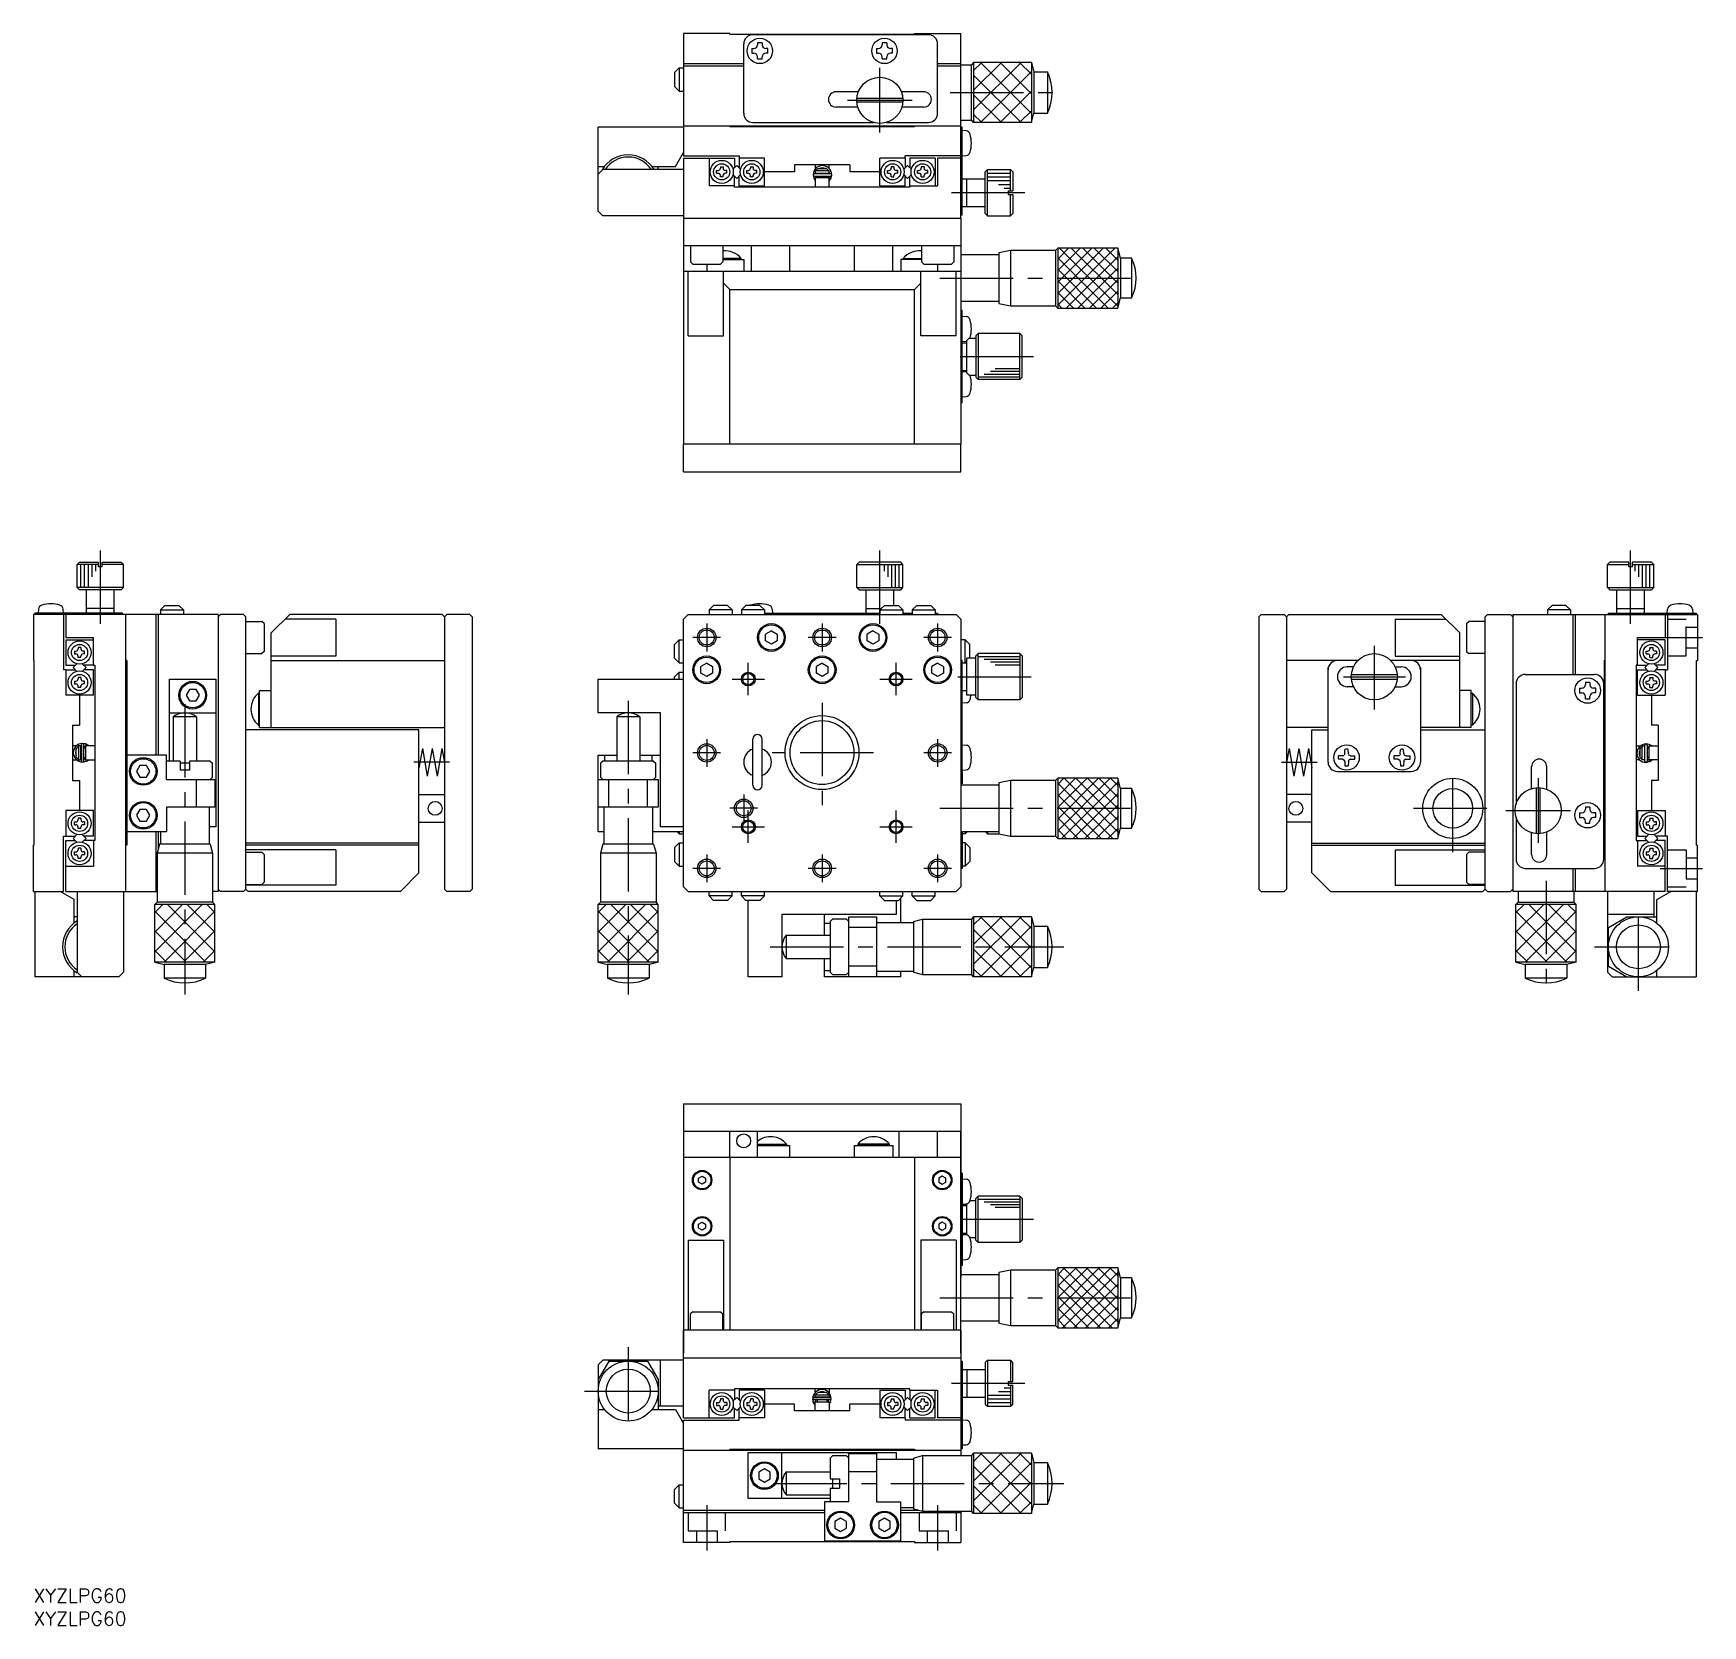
# Model space of a CAD drawing. Extents: x 0 to 361, y -8 to 337.
import ezdxf

# ---------------------------------------------------------------- set-up
doc = ezdxf.new("R2010")
doc.units = 0
doc.header["$LTSCALE"] = 0.5
doc.linetypes.add('CENTER', pattern=[50.8, 31.75, -6.35, 6.35, -6.35])
doc.linetypes.add('DASHED', pattern=[19.05, 12.7, -6.35])
for name, color, linetype in [('MSM_CENTER', 1, 'CENTER'), ('MSM_CONTINUOUS', 7, 'CONTINUOUS'), ('MSM_DASHED', 4, 'DASHED'), ('MSM_NARROW', 5, 'CONTINUOUS'), ('MSM_PART_NUMBER', 7, 'CONTINUOUS')]:
    doc.layers.add(name, color=color, linetype=linetype)
doc.styles.get("Standard").update_dxf_attribs({"font": 'txt.shx', "height": 3, "bigfont": 'bigfont.shx'})

# ---------------------------------------------------------------- blocks, each defined once
blk = doc.blocks.new('*U5')
at = {"layer": 'MSM_PART_NUMBER'}
blk.add_text('XYZLPG60', height=3, dxfattribs=at).set_placement((0, -3))
blk = doc.blocks.new('*U6')
at = {"layer": 'MSM_PART_NUMBER'}
blk.add_text('XYZLPG60', height=3, dxfattribs=at).set_placement((0, -8))

msp = doc.modelspace()

# ---------------------------------------------------------------- linework, layer by layer
at = {"layer": 'MSM_CENTER'}
for p, q in [((183.31, 315.37), (183.31, 329.37)), ((176.31, 322.37), (190.31, 322.37)), ((198.5, 324.07), (223.13, 324.07)), ((198.79, 302.37), (215.98, 302.37)), ((196.31, 283.87), (240.73, 283.87)), ((200.68, 266.87), (219.55, 266.87)), ((14.5, 208.99), (14.5, 226.18)), ((183.31, 208.99), (183.31, 226.18)), ((345.87, 208.99), (345.87, 226.18)), ((145.81, 209.02), (145.81, 203.02)), ((170.81, 209.02), (170.81, 203.02)), ((195.81, 209.02), (195.81, 203.02)), ((148.81, 206.02), (142.81, 206.02)), ((173.81, 206.02), (167.81, 206.02)), ((198.81, 206.02), (192.81, 206.02)), ((290.37, 204.22), (290.37, 190.46)), ((353.37, 206.02), (361.47, 206.02)), ((154.81, 193.52), (154.81, 200.52)), ((186.81, 193.52), (186.81, 200.52)), ((151.31, 197.02), (158.31, 197.02)), ((183.31, 197.02), (190.31, 197.02)), ((200.18, 197.52), (219.05, 197.52)), ((283.68, 197.52), (297.12, 197.52)), ((128.81, 192.27), (128.81, 128.7)), ((170.81, 191.88), (170.81, 169.67)), ((32.8, 191.56), (32.8, 128.7)), ((148.81, 181.02), (142.81, 181.02)), ((145.81, 184.02), (145.81, 178.02)), ((181.91, 181.02), (159.96, 181.02)), ((198.81, 181.02), (192.81, 181.02)), ((195.81, 184.02), (195.81, 178.02)), ((90.12, 179.01), (82.38, 179.01)), ((270.25, 179.01), (277.99, 179.01)), ((307.37, 159.5), (307.37, 177.54)), ((325.87, 175.52), (325.87, 161.52)), ((153.81, 172.02), (153.81, 166.02)), ((156.81, 169.02), (150.81, 169.02)), ((154.81, 161.52), (154.81, 168.52)), ((186.81, 161.52), (186.81, 168.52)), ((196.31, 169.02), (240.73, 169.02)), ((298.85, 169.02), (315.89, 169.02)), ((318.87, 168.52), (332.87, 168.52)), ((151.31, 165.02), (158.31, 165.02)), ((183.31, 165.02), (190.31, 165.02)), ((148.81, 156.02), (142.81, 156.02)), ((145.81, 159.02), (145.81, 153.02)), ((173.81, 156.02), (167.81, 156.02)), ((170.81, 159.02), (170.81, 153.02)), ((198.81, 156.02), (192.81, 156.02)), ((195.81, 159.02), (195.81, 153.02)), ((352.31, 156.02), (361.47, 156.02)), ((327.57, 153.33), (327.57, 128.7)), ((347.57, 129.52), (347.57, 148.52)), ((159.56, 139.02), (223.13, 139.02)), ((338.07, 139.02), (357.07, 139.02)), ((200.68, 80), (219.55, 80)), ((196.31, 63), (240.73, 63)), ((128.81, 52.3), (128.81, 33.3)), ((198.79, 44.5), (215.98, 44.5)), ((119.31, 42.8), (138.31, 42.8)), ((160.27, 22.8), (223.13, 22.8)), ((145.81, 18.06), (145.81, 8.25)), ((195.81, 18.06), (195.81, 8.25))]:
    msp.add_line(p, q, dxfattribs=at)
at = {"layer": 'MSM_CONTINUOUS'}
for p, q in [((140.81, 336.87), (140.81, 310.37)), ((150.81, 336.87), (140.81, 336.87)), ((150.81, 336.67), (150.81, 336.87)), ((150.81, 336.67), (190.81, 336.67)), ((193.81, 336.57), (155.81, 336.57)), ((190.81, 336.87), (200.81, 336.87)), ((190.81, 336.67), (190.81, 336.87)), ((200.81, 296.87), (200.81, 336.87)), ((153.81, 319.57), (153.81, 334.57)), ((155.56, 333.57), (156.01, 333.57)), ((155.56, 333.57), (155.56, 332.57)), ((155.56, 332.57), (156.01, 332.57)), ((157.81, 334.82), (156.81, 334.82)), ((156.81, 334.82), (156.81, 334.37)), ((157.81, 334.82), (157.81, 334.37)), ((159.06, 333.57), (158.61, 333.57)), ((159.06, 332.57), (158.61, 332.57)), ((159.06, 332.57), (159.06, 333.57)), ((182.56, 333.57), (183.01, 333.57)), ((182.56, 333.57), (182.56, 332.57)), ((182.56, 332.57), (183.01, 332.57)), ((184.81, 334.82), (183.81, 334.82)), ((183.81, 334.82), (183.81, 334.37)), ((184.81, 334.82), (184.81, 334.37)), ((186.06, 333.57), (185.61, 333.57)), ((186.06, 332.57), (185.61, 332.57)), ((186.06, 332.57), (186.06, 333.57)), ((195.81, 319.57), (195.81, 334.57)), ((138.85, 328.37), (139.85, 329.37)), ((139.85, 329.37), (139.85, 324.37)), ((139.85, 329.37), (140.81, 329.37)), ((140.81, 330.37), (153.81, 330.37)), ((140.81, 329.87), (153.81, 329.87)), ((156.81, 331.32), (156.81, 331.77)), ((156.81, 331.32), (157.81, 331.32)), ((157.81, 331.32), (157.81, 331.77)), ((183.81, 331.32), (183.81, 331.77)), ((183.81, 331.32), (184.81, 331.32)), ((184.81, 331.32), (184.81, 331.77)), ((195.81, 330.37), (200.81, 330.37)), ((195.81, 329.87), (200.81, 329.87)), ((200.81, 330.09), (203.11, 330.09)), ((203.61, 330.59), (203.11, 330.09)), ((203.11, 318.05), (203.11, 330.09)), ((203.61, 330.59), (203.61, 317.55)), ((216.11, 330.59), (203.61, 330.59)), ((216.11, 330.59), (216.11, 317.55)), ((216.11, 330.59), (216.61, 328.57)), ((138.85, 328.37), (138.85, 325.37)), ((138.85, 325.37), (139.85, 324.37)), ((216.61, 328.57), (219.61, 328.57)), ((216.61, 328.57), (216.61, 319.57)), ((219.61, 328.57), (219.61, 319.57)), ((139.85, 324.37), (140.81, 324.37)), ((178.67, 324.22), (173.81, 324.22)), ((188.3, 322.77), (178.33, 322.77)), ((188.3, 321.97), (178.33, 321.97)), ((192.81, 324.22), (187.96, 324.22)), ((178.53, 320.92), (173.81, 320.92)), ((192.81, 320.92), (188.1, 320.92)), ((216.11, 317.55), (216.61, 319.57)), ((216.61, 319.57), (219.61, 319.57)), ((122.31, 298.37), (122.31, 316.57)), ((140.81, 316.57), (122.31, 316.57)), ((140.81, 316.87), (200.81, 316.87)), ((150.81, 316.67), (150.81, 316.87)), ((150.81, 316.67), (190.81, 316.67)), ((155.81, 317.57), (181.91, 317.57)), ((184.71, 317.57), (193.81, 317.57)), ((190.81, 316.67), (190.81, 316.87)), ((200.81, 318.05), (203.11, 318.05)), ((201.11, 316.57), (200.81, 316.57)), ((201.11, 297.57), (201.11, 316.57)), ((201.96, 315.74), (201.11, 315.82)), ((203.61, 317.55), (203.11, 318.05)), ((216.11, 317.55), (203.61, 317.55)), ((139.08, 308.07), (140.81, 311.07)), ((122.31, 308.07), (123.69, 308.07)), ((122.31, 306.37), (123.31, 307.37)), ((140.81, 307.37), (123.31, 307.37)), ((133.94, 308.07), (139.08, 308.07)), ((135.31, 307.37), (135.31, 308.07)), ((140.81, 310.37), (152.81, 310.37)), ((140.81, 309.87), (151.81, 309.87)), ((140.81, 309.87), (140.81, 296.87)), ((146.31, 309.87), (146.31, 303.87)), ((148.76, 307.97), (149.36, 307.97)), ((148.76, 307.97), (148.76, 307.67)), ((149.36, 307.97), (149.36, 307.67)), ((151.49, 307.46), (152.31, 308.28)), ((151.81, 309.87), (151.81, 307.78)), ((152.31, 308.28), (153.14, 307.46)), ((152.81, 310.37), (152.81, 307.78)), ((158.31, 309.87), (152.81, 309.87)), ((155.26, 307.97), (155.86, 307.97)), ((155.26, 307.97), (155.26, 307.67)), ((155.86, 307.97), (155.86, 307.67)), ((158.31, 303.87), (158.31, 309.87)), ((164.81, 308.37), (164.81, 306.87)), ((176.81, 308.37), (164.81, 308.37)), ((169.31, 308.37), (169.31, 307.47)), ((169.37, 307.07), (169.9, 307.57)), ((169.9, 307.57), (171.73, 307.57)), ((171.73, 307.57), (172.26, 307.07)), ((172.31, 307.6), (172.31, 308.37)), ((176.81, 308.37), (176.81, 306.87)), ((183.31, 303.87), (183.31, 309.87)), ((188.81, 309.87), (183.31, 309.87)), ((186.36, 307.97), (185.76, 307.97)), ((185.76, 307.97), (185.76, 307.67)), ((186.36, 307.97), (186.36, 307.67)), ((189.31, 308.28), (188.49, 307.46)), ((188.81, 309.87), (188.81, 310.37)), ((200.81, 310.37), (188.81, 310.37)), ((188.81, 309.87), (188.81, 307.78)), ((190.14, 307.46), (189.31, 308.28)), ((189.81, 309.87), (189.81, 307.78)), ((195.31, 309.87), (189.81, 309.87)), ((192.86, 307.97), (192.26, 307.97)), ((192.26, 307.97), (192.26, 307.67)), ((192.86, 307.97), (192.86, 307.67)), ((195.31, 309.87), (195.31, 303.87)), ((200.81, 309.87), (195.81, 309.87)), ((195.81, 309.87), (195.81, 303.87)), ((201.11, 310.32), (201.96, 310.39)), ((206.11, 306.87), (206.61, 307.37)), ((206.61, 297.37), (206.61, 307.37)), ((206.61, 307.37), (211.61, 307.37)), ((211.61, 302.77), (211.61, 307.37)), ((211.61, 307.37), (212.11, 306.87)), ((151.81, 303.87), (146.31, 303.87)), ((147.96, 306.57), (147.96, 307.17)), ((147.96, 307.17), (148.26, 307.17)), ((147.96, 306.57), (148.26, 306.57)), ((148.76, 305.77), (148.76, 306.07)), ((149.36, 305.77), (148.76, 305.77)), ((149.36, 305.77), (149.36, 306.07)), ((150.16, 307.17), (149.86, 307.17)), ((150.16, 306.57), (149.86, 306.57)), ((150.16, 306.57), (150.16, 307.17)), ((151.49, 306.28), (152.31, 305.45)), ((151.81, 303.57), (151.81, 305.95)), ((152.31, 305.45), (153.14, 306.28)), ((152.81, 303.87), (152.81, 305.95)), ((152.81, 303.87), (158.31, 303.87)), ((154.46, 306.57), (154.46, 307.17)), ((154.46, 307.17), (154.76, 307.17)), ((154.46, 306.57), (154.76, 306.57)), ((155.26, 305.77), (155.26, 306.07)), ((155.86, 305.77), (155.26, 305.77)), ((155.86, 305.77), (155.86, 306.07)), ((156.66, 307.17), (156.36, 307.17)), ((156.66, 306.57), (156.36, 306.57)), ((156.66, 306.57), (156.66, 307.17)), ((164.81, 306.87), (158.31, 306.87)), ((169.01, 305.49), (169.03, 305.43)), ((169.03, 305.43), (169.03, 305.43)), ((169.03, 305.43), (169.03, 305.43)), ((169.03, 305.43), (169.03, 305.43)), ((172.62, 306.47), (169.12, 306.47)), ((169.12, 305.97), (172.62, 305.97)), ((169.31, 307.07), (169.31, 306.57)), ((172.31, 307.07), (169.31, 307.07)), ((169.31, 306.57), (172.31, 306.57)), ((172.31, 305.57), (169.31, 305.57)), ((169.31, 305.57), (169.31, 303.57)), ((169.39, 306.47), (169.41, 306.57)), ((169.52, 305.57), (169.39, 305.97)), ((169.47, 305.75), (169.48, 305.76)), ((169.47, 305.73), (169.47, 305.75)), ((169.47, 305.72), (169.47, 305.73)), ((169.47, 305.71), (169.47, 305.72)), ((169.47, 305.7), (169.47, 305.71)), ((169.48, 305.68), (169.47, 305.7)), ((169.48, 305.8), (169.49, 305.81)), ((169.48, 305.78), (169.48, 305.8)), ((169.48, 305.77), (169.48, 305.78)), ((169.48, 305.76), (169.48, 305.77)), ((169.48, 305.67), (169.48, 305.68)), ((169.48, 305.66), (169.48, 305.67)), ((169.48, 305.65), (169.48, 305.66)), ((169.49, 305.64), (169.48, 305.65)), ((169.49, 305.82), (169.5, 305.83)), ((169.49, 305.81), (169.49, 305.82)), ((169.49, 305.62), (169.49, 305.64)), ((169.49, 305.62), (169.49, 305.63)), ((169.5, 305.84), (169.51, 305.85)), ((169.5, 305.83), (169.5, 305.84)), ((169.51, 305.85), (169.52, 305.86)), ((169.52, 305.86), (169.53, 305.87)), ((169.53, 305.88), (169.54, 305.89)), ((169.53, 305.87), (169.53, 305.88)), ((169.54, 305.89), (169.55, 305.9)), ((169.55, 305.9), (169.56, 305.91)), ((169.56, 305.91), (169.57, 305.91)), ((169.57, 305.91), (169.58, 305.92)), ((169.58, 305.92), (169.59, 305.93)), ((169.59, 305.93), (169.6, 305.93)), ((169.6, 305.93), (169.61, 305.94)), ((169.61, 305.94), (169.62, 305.95)), ((169.62, 305.95), (169.63, 305.95)), ((169.63, 305.95), (169.65, 305.95)), ((169.65, 305.95), (169.66, 305.96)), ((169.66, 305.96), (169.67, 305.96)), ((169.67, 305.96), (169.68, 305.96)), ((169.68, 305.96), (169.69, 305.96)), ((169.69, 305.96), (169.71, 305.97)), ((169.71, 305.97), (169.72, 305.97)), ((169.72, 305.97), (169.72, 305.97)), ((169.81, 306.57), (169.81, 306.47)), ((169.81, 305.97), (169.81, 305.57)), ((171.81, 306.47), (171.81, 306.57)), ((171.81, 305.57), (171.81, 305.97)), ((172.02, 305.97), (172.03, 305.97)), ((172.03, 305.97), (172.04, 305.96)), ((172.04, 305.96), (172.06, 305.96)), ((172.06, 305.96), (172.07, 305.96)), ((172.07, 305.96), (172.08, 305.96)), ((172.08, 305.96), (172.09, 305.96)), ((172.09, 305.96), (172.1, 305.95)), ((172.1, 305.95), (172.11, 305.95)), ((172.11, 305.95), (172.13, 305.94)), ((172.13, 305.94), (172.14, 305.94)), ((172.14, 305.94), (172.15, 305.93)), ((172.15, 305.93), (172.16, 305.92)), ((172.16, 305.92), (172.17, 305.92)), ((172.17, 305.92), (172.18, 305.91)), ((172.18, 305.91), (172.19, 305.9)), ((172.19, 305.9), (172.2, 305.89)), ((172.2, 305.89), (172.2, 305.89)), ((172.2, 305.89), (172.21, 305.88)), ((172.21, 305.88), (172.22, 305.87)), ((172.22, 305.87), (172.23, 305.86)), ((172.23, 305.86), (172.23, 305.85)), ((172.23, 305.85), (172.24, 305.84)), ((172.25, 305.62), (172.23, 305.57)), ((172.24, 305.84), (172.25, 305.82)), ((172.25, 305.82), (172.25, 305.81)), ((172.25, 305.81), (172.26, 305.8)), ((172.26, 305.64), (172.25, 305.63)), ((172.25, 305.63), (172.25, 305.62)), ((172.25, 305.62), (172.25, 305.62)), ((172.31, 305.56), (172.25, 305.62)), ((172.26, 305.61), (172.25, 305.62)), ((172.25, 305.62), (172.25, 305.62)), ((172.25, 305.62), (172.25, 305.62)), ((172.26, 305.8), (172.26, 305.79)), ((172.26, 305.79), (172.26, 305.78)), ((172.26, 305.78), (172.26, 305.77)), ((172.26, 305.77), (172.27, 305.75)), ((172.27, 305.68), (172.26, 305.67)), ((172.26, 305.67), (172.26, 305.66)), ((172.26, 305.66), (172.26, 305.64)), ((172.27, 305.6), (172.26, 305.61)), ((172.26, 305.61), (172.26, 305.61)), ((172.27, 305.75), (172.27, 305.74)), ((172.27, 305.74), (172.27, 305.73)), ((172.27, 305.73), (172.27, 305.72)), ((172.27, 305.72), (172.27, 305.7)), ((172.27, 305.7), (172.27, 305.69)), ((172.27, 305.69), (172.27, 305.68)), ((172.28, 305.59), (172.27, 305.6)), ((172.27, 305.6), (172.27, 305.6)), ((172.29, 305.59), (172.28, 305.59)), ((172.3, 305.58), (172.29, 305.59)), ((172.32, 305.57), (172.3, 305.58)), ((172.31, 306.47), (172.31, 307.07)), ((172.31, 306.63), (172.35, 306.47)), ((172.31, 303.57), (172.31, 305.57)), ((172.7, 305.42), (172.31, 305.56)), ((172.31, 304.83), (172.71, 305.43)), ((172.33, 305.56), (172.32, 305.57)), ((172.34, 305.56), (172.33, 305.56)), ((172.36, 305.55), (172.34, 305.56)), ((172.37, 305.54), (172.36, 305.55)), ((172.39, 305.53), (172.37, 305.54)), ((172.41, 305.52), (172.39, 305.53)), ((172.42, 305.52), (172.41, 305.52)), ((172.44, 305.51), (172.42, 305.52)), ((172.46, 305.5), (172.44, 305.51)), ((172.48, 305.49), (172.46, 305.5)), ((172.5, 305.49), (172.48, 305.49)), ((172.51, 305.48), (172.5, 305.49)), ((172.53, 305.47), (172.51, 305.48)), ((172.55, 305.46), (172.53, 305.47)), ((172.57, 305.46), (172.55, 305.46)), ((172.58, 305.45), (172.57, 305.46)), ((172.6, 305.45), (172.58, 305.45)), ((172.61, 305.44), (172.6, 305.45)), ((172.63, 305.44), (172.61, 305.44)), ((172.64, 305.43), (172.63, 305.44)), ((172.65, 305.43), (172.64, 305.43)), ((172.67, 305.43), (172.65, 305.43)), ((172.68, 305.43), (172.67, 305.43)), ((172.67, 305.35), (172.71, 305.42)), ((172.68, 305.42), (172.68, 305.43)), ((172.69, 305.42), (172.68, 305.42)), ((172.7, 305.42), (172.69, 305.42)), ((172.7, 305.43), (172.7, 305.42)), ((172.71, 305.43), (172.7, 305.42)), ((172.7, 305.42), (172.7, 305.42)), ((172.71, 305.42), (172.87, 306.19)), ((172.71, 305.43), (172.72, 305.46)), ((172.71, 305.43), (172.71, 305.43)), ((172.71, 305.43), (172.71, 305.43)), ((172.73, 305.97), (172.72, 305.99)), ((172.72, 305.46), (172.73, 305.5)), ((172.74, 305.93), (172.73, 305.97)), ((172.73, 305.5), (172.74, 305.53)), ((172.75, 305.9), (172.74, 305.93)), ((172.74, 305.53), (172.75, 305.57)), ((172.76, 305.86), (172.75, 305.9)), ((172.75, 305.57), (172.76, 305.6)), ((172.76, 305.82), (172.76, 305.86)), ((172.77, 305.79), (172.76, 305.82)), ((172.76, 305.64), (172.77, 305.68)), ((172.76, 305.6), (172.76, 305.64)), ((172.77, 305.75), (172.77, 305.79)), ((172.77, 305.71), (172.77, 305.75)), ((172.77, 305.68), (172.77, 305.71)), ((183.31, 306.87), (176.81, 306.87)), ((183.31, 303.87), (188.81, 303.87)), ((184.96, 306.57), (184.96, 307.17)), ((184.96, 307.17), (185.26, 307.17)), ((184.96, 306.57), (185.26, 306.57)), ((185.76, 305.77), (185.76, 306.07)), ((185.76, 305.77), (186.36, 305.77)), ((186.36, 305.77), (186.36, 306.07)), ((187.16, 307.17), (186.86, 307.17)), ((187.16, 306.57), (186.86, 306.57)), ((187.16, 306.57), (187.16, 307.17)), ((189.31, 305.45), (188.49, 306.28)), ((188.81, 303.87), (188.81, 305.95)), ((190.14, 306.28), (189.31, 305.45)), ((189.81, 303.87), (189.81, 305.95)), ((189.81, 303.87), (189.81, 303.57)), ((189.81, 303.87), (195.81, 303.87)), ((191.46, 306.57), (191.46, 307.17)), ((191.46, 307.17), (191.76, 307.17)), ((191.46, 306.57), (191.76, 306.57)), ((192.26, 305.77), (192.26, 306.07)), ((192.26, 305.77), (192.86, 305.77)), ((192.86, 305.77), (192.86, 306.07)), ((193.66, 307.17), (193.36, 307.17)), ((193.66, 306.57), (193.36, 306.57)), ((193.66, 306.57), (193.66, 307.17)), ((201.11, 305.37), (206.11, 305.37)), ((202.11, 299.37), (202.11, 305.37)), ((206.11, 297.87), (206.11, 306.87)), ((212.11, 306.87), (212.11, 302.77)), ((189.81, 303.57), (151.81, 303.57)), ((211.11, 302.77), (211.11, 301.97)), ((211.11, 302.77), (212.11, 302.77)), ((211.11, 301.97), (212.11, 301.97)), ((211.61, 297.37), (211.61, 301.97)), ((212.11, 301.97), (212.11, 297.87)), ((123.31, 297.37), (122.31, 298.37)), ((140.81, 297.37), (123.31, 297.37)), ((140.81, 296.87), (200.81, 296.87)), ((140.81, 296.87), (140.81, 247.87)), ((200.81, 297.57), (201.11, 297.57)), ((200.81, 296.87), (200.81, 247.87)), ((201.11, 299.37), (206.11, 299.37)), ((206.61, 297.37), (206.11, 297.87)), ((206.61, 297.37), (211.61, 297.37)), ((212.11, 297.87), (211.61, 297.37)), ((200.81, 290.87), (140.81, 290.87)), ((142.31, 290.87), (142.31, 287.37)), ((149.31, 290.87), (149.31, 287.37)), ((155.51, 285.37), (155.51, 290.87)), ((163.81, 285.37), (163.81, 290.87)), ((177.81, 285.37), (177.81, 290.87)), ((186.11, 285.37), (186.11, 290.87)), ((192.31, 290.87), (192.31, 287.37)), ((199.31, 290.87), (199.31, 287.37)), ((211.56, 289.87), (209.06, 289.37)), ((209.06, 289.37), (209.06, 278.37)), ((211.56, 289.87), (211.56, 277.87)), ((221.31, 289.87), (211.56, 289.87)), ((221.81, 290.37), (221.31, 289.87)), ((221.31, 289.87), (221.31, 277.87)), ((221.81, 290.37), (221.81, 277.37)), ((234.81, 290.37), (221.81, 290.37)), ((234.72, 290.37), (234.81, 290.28)), ((234.81, 290.37), (234.81, 277.37)), ((235.4, 288.17), (234.81, 290.37)), ((142.81, 286.87), (142.31, 287.37)), ((142.81, 286.87), (148.81, 286.87)), ((145.81, 286.87), (145.81, 285.37)), ((148.81, 286.87), (149.31, 287.37)), ((153.26, 288.12), (149.31, 288.12)), ((149.31, 287.87), (153.81, 287.87)), ((153.26, 287.87), (153.26, 288.12)), ((153.81, 287.87), (153.81, 285.37)), ((192.31, 287.87), (187.81, 287.87)), ((187.81, 287.87), (187.81, 285.37)), ((188.36, 288.12), (192.31, 288.12)), ((188.36, 287.87), (188.36, 288.12)), ((192.81, 286.87), (192.31, 287.37)), ((192.81, 286.87), (198.81, 286.87)), ((195.81, 286.87), (195.81, 285.37)), ((198.81, 286.87), (199.31, 287.37)), ((209.06, 288.87), (200.81, 288.87)), ((235.4, 288.17), (235.4, 279.57)), ((237.81, 288.17), (235.4, 288.17)), ((237.81, 288.17), (237.81, 279.57)), ((140.81, 285.37), (200.81, 285.37)), ((141.81, 271.37), (141.81, 285.37)), ((149.45, 271.37), (149.45, 285.37)), ((150.81, 281.37), (149.45, 282.73)), ((190.81, 281.37), (192.18, 282.73)), ((192.18, 271.37), (192.18, 285.37)), ((199.81, 271.37), (199.81, 285.37)), ((150.81, 247.87), (150.81, 281.37)), ((150.81, 281.37), (190.81, 281.37)), ((190.81, 247.87), (190.81, 281.37)), ((200.81, 278.87), (209.06, 278.87)), ((209.06, 278.37), (211.56, 277.87)), ((234.81, 277.37), (235.4, 279.57)), ((235.4, 279.57), (237.81, 279.57)), ((201.11, 276.87), (200.81, 276.87)), ((201.11, 256.87), (201.11, 276.87)), ((201.11, 275.62), (201.96, 275.54)), ((211.56, 277.87), (221.31, 277.87)), ((221.31, 277.87), (221.81, 277.37)), ((221.81, 277.37), (234.81, 277.37)), ((141.81, 271.37), (149.45, 271.37)), ((199.81, 271.37), (192.18, 271.37)), ((204.61, 271.87), (204.11, 271.37)), ((204.11, 271.37), (204.11, 262.37)), ((213.61, 271.87), (204.61, 271.87)), ((204.61, 271.87), (204.61, 261.87)), ((213.61, 261.87), (213.61, 271.87)), ((214.11, 271.37), (213.61, 271.87)), ((214.11, 262.37), (214.11, 271.37)), ((201.11, 270.12), (201.96, 270.19)), ((201.11, 269.87), (202.11, 269.87)), ((202.11, 270.37), (202.61, 270.87)), ((202.11, 263.37), (202.11, 270.37)), ((202.61, 270.87), (204.11, 270.87)), ((201.11, 263.87), (202.11, 263.87)), ((201.11, 263.62), (202.12, 263.53)), ((202.11, 263.37), (202.61, 262.87)), ((202.61, 262.87), (204.11, 262.87)), ((204.11, 262.37), (204.61, 261.87)), ((213.61, 261.87), (204.61, 261.87)), ((214.11, 262.37), (213.61, 261.87)), ((201.11, 256.87), (200.81, 256.87)), ((201.11, 258.12), (201.96, 258.19)), ((140.81, 241.87), (140.81, 247.87)), ((200.81, 247.87), (140.81, 247.87)), ((200.81, 241.87), (200.81, 247.87)), ((140.81, 241.87), (200.81, 241.87)), ((9.5, 221.82), (10, 222.32)), ((14.1, 221.82), (9.5, 221.82)), ((9.5, 216.82), (9.5, 221.82)), ((10, 222.32), (14.1, 222.32)), ((14.1, 221.32), (14.1, 222.32)), ((14.9, 221.32), (14.1, 221.32)), ((14.9, 222.32), (19, 222.32)), ((14.9, 221.32), (14.9, 222.32)), ((19.5, 221.82), (14.9, 221.82)), ((19, 222.32), (19.5, 221.82)), ((19.5, 216.82), (19.5, 221.82)), ((178.81, 222.32), (178.31, 221.82)), ((178.31, 221.82), (188.31, 221.82)), ((178.31, 216.82), (178.31, 221.82)), ((187.81, 222.32), (178.81, 222.32)), ((188.31, 221.82), (187.81, 222.32)), ((188.31, 216.82), (188.31, 221.82)), ((341.37, 222.32), (340.87, 221.82)), ((340.87, 221.82), (345.47, 221.82)), ((340.87, 216.82), (340.87, 221.82)), ((345.47, 222.32), (341.37, 222.32)), ((345.47, 221.32), (345.47, 222.32)), ((346.27, 221.32), (345.47, 221.32)), ((350.37, 222.32), (346.27, 222.32)), ((346.27, 221.32), (346.27, 222.32)), ((346.27, 221.82), (350.87, 221.82)), ((350.87, 221.82), (350.37, 222.32)), ((350.87, 216.82), (350.87, 221.82)), ((19.5, 216.82), (9.5, 216.82)), ((10, 216.32), (9.5, 216.82)), ((19, 216.32), (10, 216.32)), ((11.5, 211.32), (11.5, 216.32)), ((17.5, 211.32), (17.5, 216.32)), ((19.5, 216.82), (19, 216.32)), ((178.31, 216.82), (188.31, 216.82)), ((178.31, 216.82), (178.81, 216.32)), ((178.81, 216.32), (187.81, 216.32)), ((180.31, 211.32), (180.31, 216.32)), ((186.31, 212.98), (186.31, 216.32)), ((187.81, 216.32), (188.31, 216.82)), ((340.87, 216.82), (350.87, 216.82)), ((340.87, 216.82), (341.37, 216.32)), ((341.37, 216.32), (350.37, 216.32)), ((342.87, 211.32), (342.87, 216.32)), ((348.87, 211.32), (348.87, 216.32)), ((350.37, 216.32), (350.87, 216.82)), ((40, 211.02), (0, 211.02)), ((0, 211.02), (0, 201.02)), ((0.3, 211.32), (0.3, 211.02)), ((19.3, 211.32), (0.3, 211.32)), ((1.12, 212.16), (1.05, 211.32)), ((6.55, 211.32), (6.48, 212.16)), ((6.5, 211.02), (6.5, 199.02)), ((7, 211.02), (7, 206.02)), ((17.5, 212.32), (11.5, 212.32)), ((19.3, 211.02), (19.3, 211.32)), ((20, 151.02), (20, 211.02)), ((26.5, 211.02), (26.5, 180.52)), ((27, 211.02), (27, 180.52)), ((28.5, 212.98), (27.5, 211.98)), ((27.5, 211.98), (32.5, 211.98)), ((27.5, 211.98), (27.5, 211.02)), ((28.5, 212.98), (31.5, 212.98)), ((31.5, 212.98), (32.5, 211.98)), ((32.5, 211.98), (32.5, 211.02)), ((40, 210.52), (40.5, 211.02)), ((40, 211.02), (40, 151.02)), ((45.5, 211.02), (40.5, 211.02)), ((45.5, 211.02), (46, 210.52)), ((46, 151.52), (46, 210.52)), ((51.5, 207.02), (55.5, 211.02)), ((65.5, 210.01), (54.5, 210.01)), ((88.5, 211.02), (55.5, 211.02)), ((65.5, 210.01), (65.5, 202.01)), ((88.5, 211.02), (89, 210.52)), ((89.5, 211.02), (89, 210.52)), ((89, 210.52), (89, 151.52)), ((94.5, 211.02), (89.5, 211.02)), ((94.5, 211.02), (95, 210.52)), ((95, 210.52), (95, 151.52)), ((140.81, 210.02), (141.81, 211.02)), ((140.81, 152.02), (140.81, 210.02)), ((141.81, 211.02), (199.81, 211.02)), ((147.31, 212.98), (146.31, 211.98)), ((151.31, 211.98), (146.31, 211.98)), ((146.31, 211.98), (146.31, 211.02)), ((150.31, 212.98), (147.31, 212.98)), ((150.31, 212.98), (151.31, 211.98)), ((151.31, 211.98), (151.31, 211.02)), ((154.31, 212.98), (153.31, 211.98)), ((158.31, 211.98), (153.31, 211.98)), ((153.31, 211.98), (153.31, 211.02)), ((157.31, 212.98), (154.31, 212.98)), ((157.31, 212.98), (158.31, 211.98)), ((158.31, 211.98), (158.31, 211.02)), ((158.31, 211.32), (183.31, 211.32)), ((159.99, 212.16), (160.06, 211.32)), ((180.31, 212.32), (183.65, 212.32)), ((184.31, 212.98), (183.31, 211.98)), ((183.31, 211.98), (188.31, 211.98)), ((183.31, 211.98), (183.31, 211.02)), ((184.31, 212.98), (187.31, 212.98)), ((187.31, 212.98), (188.31, 211.98)), ((188.31, 211.98), (188.31, 211.02)), ((188.31, 211.32), (190.31, 211.32)), ((191.31, 212.98), (190.31, 211.98)), ((190.31, 211.98), (195.31, 211.98)), ((190.31, 211.98), (190.31, 211.02)), ((191.31, 212.98), (194.31, 212.98)), ((194.31, 212.98), (195.31, 211.98)), ((195.31, 211.98), (195.31, 211.02)), ((195.31, 211.32), (195.81, 211.32)), ((195.81, 211.32), (195.81, 211.02)), ((199.81, 211.02), (200.81, 210.02)), ((200.81, 210.02), (200.81, 152.02)), ((265.87, 211.02), (265.37, 210.52)), ((265.37, 210.52), (265.37, 151.52)), ((265.87, 211.02), (270.87, 211.02)), ((270.87, 211.02), (271.37, 210.52)), ((271.87, 211.02), (271.37, 210.52)), ((271.37, 210.52), (271.37, 151.52)), ((271.87, 211.02), (304.87, 211.02)), ((294.87, 210.01), (305.87, 210.01)), ((294.87, 210.01), (294.87, 202.01)), ((308.87, 207.02), (304.87, 211.02)), ((314.87, 211.02), (314.37, 210.52)), ((314.37, 151.52), (314.37, 210.52)), ((314.87, 211.02), (319.87, 211.02)), ((320.37, 210.52), (319.87, 211.02)), ((320.37, 211.02), (320.37, 151.02)), ((320.37, 211.02), (360.37, 211.02)), ((328.87, 212.98), (327.87, 211.98)), ((332.87, 211.98), (327.87, 211.98)), ((327.87, 211.98), (327.87, 211.02)), ((331.87, 212.98), (328.87, 212.98)), ((331.87, 212.98), (332.87, 211.98)), ((332.87, 211.98), (332.87, 211.02)), ((333.37, 211.02), (333.37, 198.02)), ((333.87, 211.02), (333.87, 198.02)), ((340.37, 151.02), (340.37, 211.02)), ((341.07, 211.32), (360.07, 211.32)), ((341.07, 211.02), (341.07, 211.32)), ((342.87, 212.32), (348.87, 212.32)), ((353.37, 211.02), (353.37, 206.02)), ((353.82, 211.32), (353.89, 212.16)), ((353.87, 211.02), (353.87, 199.02)), ((359.25, 212.16), (359.32, 211.32)), ((360.07, 211.32), (360.07, 211.02)), ((360.37, 211.02), (360.37, 201.02)), ((46, 209.52), (49.5, 209.52)), ((50, 209.02), (49.5, 209.52)), ((50, 209.02), (50, 203.02)), ((51.5, 186.51), (51.5, 207.02)), ((159.81, 207.45), (158.57, 206.73)), ((158.57, 205.3), (158.57, 206.73)), ((159.81, 207.45), (161.06, 206.73)), ((161.06, 206.73), (161.06, 205.3)), ((181.81, 207.45), (180.57, 206.73)), ((180.57, 205.3), (180.57, 206.73)), ((181.81, 207.45), (183.06, 206.73)), ((183.06, 206.73), (183.06, 205.3)), ((308.87, 186.51), (308.87, 207.02)), ((310.37, 209.02), (310.87, 209.52)), ((310.37, 209.02), (310.37, 203.02)), ((314.37, 209.52), (310.87, 209.52)), ((7, 206.02), (13, 206.02)), ((7, 205.52), (7, 200.02)), ((7, 205.52), (13, 205.52)), ((8.9, 203.07), (8.9, 202.47)), ((8.9, 203.07), (9.2, 203.07)), ((8.9, 202.47), (9.2, 202.47)), ((10.3, 203.87), (9.7, 203.87)), ((9.7, 203.87), (9.7, 203.57)), ((10.3, 203.87), (10.3, 203.57)), ((11.1, 203.07), (10.8, 203.07)), ((11.1, 202.47), (10.8, 202.47)), ((11.1, 202.47), (11.1, 203.07)), ((13, 200.02), (13, 206.02)), ((46, 202.52), (49.5, 202.52)), ((50, 203.02), (49.5, 202.52)), ((138.85, 204.52), (139.85, 205.52)), ((138.85, 201.52), (138.85, 204.52)), ((139.85, 200.52), (139.85, 205.52)), ((139.85, 205.52), (140.81, 205.52)), ((159.81, 204.58), (158.57, 205.3)), ((161.06, 205.3), (159.81, 204.58)), ((181.81, 204.58), (180.57, 205.3)), ((183.06, 205.3), (181.81, 204.58)), ((201.77, 205.52), (200.81, 205.52)), ((202.77, 204.52), (201.77, 205.52)), ((201.77, 200.52), (201.77, 205.52)), ((202.77, 201.52), (202.77, 204.52)), ((204.11, 202.02), (204.61, 202.52)), ((213.61, 202.52), (204.61, 202.52)), ((204.61, 192.52), (204.61, 202.52)), ((213.61, 202.52), (213.61, 192.52)), ((214.11, 202.02), (213.61, 202.52)), ((310.37, 203.02), (310.87, 202.52)), ((314.37, 202.52), (310.87, 202.52)), ((347.37, 206.02), (353.37, 206.02)), ((347.37, 200.02), (347.37, 206.02)), ((353.37, 205.52), (347.37, 205.52)), ((349.27, 202.47), (349.27, 203.07)), ((349.27, 203.07), (349.57, 203.07)), ((349.27, 202.47), (349.57, 202.47)), ((350.07, 203.87), (350.67, 203.87)), ((350.07, 203.87), (350.07, 203.57)), ((350.67, 203.87), (350.67, 203.57)), ((351.47, 203.07), (351.17, 203.07)), ((351.47, 202.47), (351.17, 202.47)), ((351.47, 203.07), (351.47, 202.47)), ((353.37, 200.02), (353.37, 205.52)), ((0.2, 201.02), (0, 201.02)), ((0.2, 161.02), (0.2, 201.02)), ((7, 199.02), (6.5, 199.02)), ((7, 200.02), (9.09, 200.02)), ((7, 199.02), (9.09, 199.02)), ((7, 199.02), (7, 193.52)), ((9.41, 200.34), (8.59, 199.52)), ((8.59, 199.52), (9.41, 198.69)), ((9.7, 201.67), (9.7, 201.97)), ((10.3, 201.67), (9.7, 201.67)), ((10.3, 201.67), (10.3, 201.97)), ((10.59, 200.34), (11.41, 199.52)), ((11.41, 199.52), (10.59, 198.69)), ((13, 200.02), (10.91, 200.02)), ((13, 199.02), (10.91, 199.02)), ((13, 200.02), (13.3, 200.02)), ((13, 193.52), (13, 199.02)), ((13.3, 200.02), (13.3, 162.02)), ((20.2, 201.02), (20, 201.02)), ((20.2, 201.02), (20.2, 161.02)), ((65.5, 202.01), (51.5, 202.01)), ((51.5, 201.01), (89, 201.01)), ((76.57, 201.02), (81, 201.02)), ((138.85, 201.52), (139.85, 200.52)), ((139.85, 200.52), (140.81, 200.52)), ((145.81, 200.45), (144.57, 199.73)), ((144.57, 198.3), (144.57, 199.73)), ((145.81, 200.45), (147.06, 199.73)), ((147.06, 199.73), (147.06, 198.3)), ((170.81, 200.45), (169.57, 199.73)), ((169.57, 198.3), (169.57, 199.73)), ((170.81, 200.45), (172.06, 199.73)), ((172.06, 199.73), (172.06, 198.3)), ((195.81, 200.45), (194.57, 199.73)), ((194.57, 198.3), (194.57, 199.73)), ((195.81, 200.45), (197.06, 199.73)), ((197.06, 199.73), (197.06, 198.3)), ((201.11, 201.02), (200.81, 201.02)), ((201.11, 177.02), (201.11, 201.02)), ((201.11, 200.52), (202.11, 200.52)), ((202.11, 200.86), (201.77, 200.52)), ((204.11, 201.52), (202.11, 201.52)), ((202.11, 193.52), (202.11, 201.52)), ((204.11, 193.02), (204.11, 202.02)), ((214.11, 202.02), (214.11, 193.02)), ((286.8, 201.01), (271.37, 201.01)), ((283.8, 201.02), (279.37, 201.02)), ((280.37, 179.02), (280.37, 199.52)), ((285.86, 199.67), (284.52, 199.67)), ((308.87, 201.01), (293.94, 201.01)), ((294.87, 202.01), (308.87, 202.01)), ((294.88, 199.67), (296.22, 199.67)), ((300.37, 199.52), (300.37, 179.02)), ((340.17, 201.02), (340.17, 161.02)), ((340.17, 201.02), (340.37, 201.02)), ((347.07, 200.02), (347.07, 162.02)), ((347.37, 200.02), (347.07, 200.02)), ((347.37, 200.02), (349.46, 200.02)), ((347.37, 199.02), (349.46, 199.02)), ((347.37, 193.52), (347.37, 199.02)), ((349.78, 200.34), (348.96, 199.52)), ((348.96, 199.52), (349.78, 198.69)), ((350.07, 201.67), (350.07, 201.97)), ((350.07, 201.67), (350.67, 201.67)), ((350.67, 201.67), (350.67, 201.97)), ((350.96, 200.34), (351.78, 199.52)), ((351.78, 199.52), (350.96, 198.69)), ((353.37, 200.02), (351.28, 200.02)), ((353.37, 199.02), (351.28, 199.02)), ((353.37, 199.02), (353.87, 199.02)), ((353.37, 199.02), (353.37, 193.52)), ((360.17, 161.02), (360.17, 201.02)), ((360.17, 201.02), (360.37, 201.02)), ((8.9, 196.57), (8.9, 195.97)), ((8.9, 196.57), (9.2, 196.57)), ((8.9, 195.97), (9.2, 195.97)), ((10.3, 197.37), (9.7, 197.37)), ((9.7, 197.37), (9.7, 197.07)), ((9.7, 195.17), (9.7, 195.47)), ((10.3, 197.37), (10.3, 197.07)), ((10.3, 195.17), (10.3, 195.47)), ((11.1, 196.57), (10.8, 196.57)), ((11.1, 195.97), (10.8, 195.97)), ((11.1, 195.97), (11.1, 196.57)), ((29.5, 179.27), (29.5, 197.02)), ((29.5, 197.02), (39.5, 197.02)), ((39.5, 197.02), (39.5, 165.02)), ((122.31, 189.72), (122.31, 197.02)), ((122.31, 197.02), (140.81, 197.02)), ((138.85, 197.52), (139.85, 198.52)), ((138.85, 197.02), (138.85, 197.52)), ((139.85, 197.02), (139.85, 198.52)), ((139.85, 198.52), (140.81, 198.52)), ((145.81, 197.58), (144.57, 198.3)), ((147.06, 198.3), (145.81, 197.58)), ((170.81, 197.58), (169.57, 198.3)), ((172.06, 198.3), (170.81, 197.58)), ((195.81, 197.58), (194.57, 198.3)), ((197.06, 198.3), (195.81, 197.58)), ((285.86, 195.37), (284.52, 195.37)), ((285.4, 198.02), (295.35, 198.02)), ((285.4, 197.02), (295.35, 197.02)), ((294.88, 195.37), (296.22, 195.37)), ((321.07, 196.02), (321.07, 169.92)), ((323.07, 198.02), (338.07, 198.02)), ((336.07, 196.27), (336.07, 195.82)), ((337.07, 196.27), (336.07, 196.27)), ((337.07, 196.27), (337.07, 195.82)), ((340.07, 158.02), (340.07, 196.02)), ((349.27, 195.97), (349.27, 196.57)), ((349.27, 196.57), (349.57, 196.57)), ((349.27, 195.97), (349.57, 195.97)), ((350.07, 197.37), (350.67, 197.37)), ((350.07, 197.37), (350.07, 197.07)), ((350.07, 195.17), (350.07, 195.47)), ((350.67, 197.37), (350.67, 197.07)), ((350.67, 195.17), (350.67, 195.47)), ((351.47, 196.57), (351.17, 196.57)), ((351.47, 195.97), (351.17, 195.97)), ((351.47, 196.57), (351.47, 195.97)), ((13, 193.52), (7, 193.52)), ((10.3, 195.17), (9.7, 195.17)), ((10, 193.52), (10, 187.02)), ((33.78, 194.77), (33.06, 193.52)), ((33.06, 193.52), (33.78, 192.27)), ((35.22, 194.77), (33.78, 194.77)), ((33.78, 192.27), (35.22, 192.27)), ((35.94, 193.52), (35.22, 194.77)), ((35.22, 192.27), (35.94, 193.52)), ((49, 193.96), (48.75, 193.96)), ((48.75, 193.96), (48.75, 187.06)), ((49, 194.51), (51.5, 194.51)), ((49, 186.51), (49, 194.51)), ((201.11, 194.52), (202.11, 194.52)), ((201.96, 191.84), (201.11, 191.77)), ((204.11, 193.52), (202.11, 193.52)), ((204.61, 192.52), (204.11, 193.02)), ((213.61, 192.52), (204.61, 192.52)), ((214.11, 193.02), (213.61, 192.52)), ((311.37, 194.51), (308.87, 194.51)), ((311.37, 186.51), (311.37, 194.51)), ((311.37, 193.96), (311.62, 193.96)), ((311.62, 193.96), (311.62, 187.06)), ((334.82, 195.02), (335.27, 195.02)), ((334.82, 195.02), (334.82, 194.02)), ((334.82, 194.02), (335.27, 194.02)), ((336.07, 192.77), (336.07, 193.22)), ((336.07, 192.77), (337.07, 192.77)), ((337.07, 192.77), (337.07, 193.22)), ((338.32, 195.02), (337.87, 195.02)), ((338.32, 194.02), (337.87, 194.02)), ((338.32, 194.02), (338.32, 195.02)), ((347.37, 193.52), (353.37, 193.52)), ((350.07, 195.17), (350.67, 195.17)), ((350.37, 193.52), (350.37, 187.02)), ((29.5, 189.72), (39.5, 189.72)), ((35.3, 188.84), (30.3, 188.84)), ((30.3, 188.84), (30.3, 179.27)), ((35.3, 188.84), (35.3, 179.27)), ((135.81, 189.72), (122.31, 189.72)), ((131.31, 188.84), (126.31, 188.84)), ((126.31, 188.84), (126.31, 179.27)), ((131.31, 188.84), (131.31, 179.27)), ((135.81, 165.02), (135.81, 189.72)), ((8.5, 187.02), (10, 187.02)), ((8.5, 187.02), (8.5, 175.02)), ((83.5, 186.01), (46, 186.01)), ((48.75, 187.06), (49, 187.06)), ((49, 186.51), (89, 186.51)), ((83.5, 155.02), (83.5, 186.01)), ((280.37, 186.51), (271.37, 186.51)), ((276.87, 155.02), (276.87, 186.01)), ((276.87, 186.01), (280.37, 186.01)), ((311.37, 186.51), (300.37, 186.51)), ((300.37, 186.01), (314.37, 186.01)), ((311.62, 187.06), (311.37, 187.06)), ((351.87, 187.02), (350.37, 187.02)), ((351.87, 187.02), (351.87, 175.02)), ((9.27, 182.52), (8.5, 182.52)), ((9.3, 181.93), (9.8, 182.46)), ((9.3, 180.1), (9.3, 181.93)), ((10.4, 182.52), (9.8, 182.52)), ((9.8, 182.52), (9.8, 179.52)), ((10.24, 182.52), (10.4, 182.55)), ((10.3, 179.52), (10.3, 182.52)), ((10.4, 182.02), (10.3, 182.02)), ((10.4, 182.82), (10.4, 179.32)), ((11.45, 182.91), (10.68, 183.07)), ((10.9, 182.93), (10.88, 182.92)), ((10.93, 182.94), (10.9, 182.93)), ((10.9, 179.32), (10.9, 182.82)), ((10.9, 182.26), (10.91, 182.27)), ((10.9, 182.24), (10.9, 182.26)), ((10.9, 182.23), (10.9, 182.24)), ((10.9, 182.22), (10.9, 182.23)), ((11.3, 182.02), (10.9, 182.02)), ((10.91, 182.29), (10.92, 182.3)), ((10.91, 182.28), (10.91, 182.29)), ((10.91, 182.27), (10.91, 182.28)), ((10.92, 182.32), (10.93, 182.33)), ((10.92, 182.3), (10.92, 182.32)), ((10.97, 182.95), (10.93, 182.94)), ((10.93, 182.34), (10.94, 182.35)), ((10.93, 182.33), (10.93, 182.34)), ((10.94, 182.36), (10.95, 182.37)), ((10.94, 182.35), (10.94, 182.36)), ((10.95, 182.37), (10.96, 182.38)), ((10.96, 182.38), (10.97, 182.39)), ((11.01, 182.96), (10.97, 182.95)), ((10.97, 182.4), (10.98, 182.41)), ((10.97, 182.39), (10.97, 182.4)), ((10.98, 182.41), (10.99, 182.41)), ((10.99, 182.41), (11, 182.42)), ((11, 182.42), (11.01, 182.43)), ((11.04, 182.96), (11.01, 182.96)), ((11.01, 182.43), (11.02, 182.44)), ((11.02, 182.44), (11.03, 182.44)), ((11.03, 182.44), (11.04, 182.45)), ((11.08, 182.97), (11.04, 182.96)), ((11.04, 182.45), (11.05, 182.45)), ((11.05, 182.45), (11.07, 182.46)), ((11.07, 182.46), (11.08, 182.46)), ((11.12, 182.97), (11.08, 182.97)), ((11.08, 182.46), (11.09, 182.46)), ((11.09, 182.46), (11.1, 182.47)), ((11.1, 182.47), (11.11, 182.47)), ((11.11, 182.47), (11.13, 182.47)), ((11.15, 182.97), (11.12, 182.97)), ((11.13, 182.47), (11.14, 182.47)), ((11.14, 182.47), (11.15, 182.47)), ((11.19, 182.97), (11.15, 182.97)), ((11.15, 182.47), (11.16, 182.47)), ((11.16, 182.47), (11.18, 182.47)), ((11.18, 182.47), (11.19, 182.47)), ((11.23, 182.97), (11.19, 182.97)), ((11.19, 182.47), (11.2, 182.47)), ((11.2, 182.47), (11.21, 182.46)), ((11.21, 182.46), (11.22, 182.46)), ((11.22, 182.46), (11.24, 182.45)), ((11.26, 182.96), (11.23, 182.97)), ((11.24, 182.45), (11.3, 182.43)), ((11.24, 182.45), (11.24, 182.45)), ((11.25, 182.45), (11.24, 182.45)), ((11.3, 182.51), (11.25, 182.45)), ((11.26, 182.46), (11.25, 182.45)), ((11.25, 182.45), (11.25, 182.45)), ((11.25, 182.45), (11.25, 182.45)), ((11.3, 182.96), (11.26, 182.96)), ((11.27, 182.48), (11.26, 182.47)), ((11.26, 182.47), (11.26, 182.46)), ((11.26, 182.46), (11.26, 182.46)), ((11.28, 182.48), (11.27, 182.48)), ((11.29, 182.51), (11.28, 182.49)), ((11.28, 182.49), (11.28, 182.48)), ((11.3, 182.52), (11.29, 182.51)), ((11.34, 182.95), (11.3, 182.96)), ((11.45, 182.91), (11.3, 182.51)), ((11.31, 182.55), (11.3, 182.53)), ((11.3, 182.53), (11.3, 182.52)), ((11.3, 182.52), (11.3, 179.52)), ((13.3, 182.52), (11.3, 182.52)), ((11.32, 182.56), (11.31, 182.55)), ((11.33, 182.58), (11.32, 182.56)), ((11.34, 182.59), (11.33, 182.58)), ((11.37, 182.94), (11.34, 182.95)), ((11.35, 182.63), (11.34, 182.61)), ((11.34, 182.61), (11.34, 182.59)), ((11.36, 182.64), (11.35, 182.63)), ((11.37, 182.66), (11.36, 182.64)), ((11.41, 182.92), (11.37, 182.94)), ((11.38, 182.68), (11.37, 182.66)), ((11.39, 182.72), (11.38, 182.7)), ((11.38, 182.7), (11.38, 182.68)), ((11.4, 182.73), (11.39, 182.72)), ((11.41, 182.77), (11.4, 182.75)), ((11.4, 182.75), (11.4, 182.73)), ((11.44, 182.91), (11.41, 182.92)), ((11.42, 182.78), (11.41, 182.77)), ((11.43, 182.82), (11.42, 182.8)), ((11.42, 182.8), (11.42, 182.78)), ((11.44, 182.86), (11.43, 182.84)), ((11.43, 182.84), (11.43, 182.83)), ((11.43, 182.83), (11.43, 182.82)), ((11.44, 182.91), (11.45, 182.91)), ((12.04, 182.52), (11.44, 182.91)), ((11.44, 182.91), (11.44, 182.91)), ((11.44, 182.91), (11.44, 182.91)), ((11.44, 182.91), (11.44, 182.9)), ((11.44, 182.9), (11.44, 182.9)), ((11.44, 182.9), (11.44, 182.89)), ((11.44, 182.89), (11.44, 182.89)), ((11.44, 182.89), (11.44, 182.88)), ((11.44, 182.88), (11.44, 182.87)), ((11.44, 182.87), (11.44, 182.86)), ((11.52, 182.87), (11.45, 182.91)), ((84.24, 182.01), (83.5, 177.82)), ((84.24, 182.01), (85.3, 176.01)), ((86.36, 182.01), (85.3, 176.01)), ((86.36, 182.01), (87.41, 176.01)), ((88.47, 182.01), (87.41, 176.01)), ((88.47, 182.01), (89, 179.01)), ((155.81, 174.02), (155.81, 184.02)), ((157.81, 174.02), (157.81, 184.02)), ((201.11, 182.77), (201.96, 182.69)), ((271.9, 182.01), (271.37, 179.01)), ((271.9, 182.01), (272.96, 176.01)), ((274.02, 182.01), (272.96, 176.01)), ((274.02, 182.01), (275.07, 176.01)), ((276.13, 182.01), (275.07, 176.01)), ((276.13, 182.01), (276.87, 177.82)), ((283.99, 180.83), (283.87, 180.55)), ((283.99, 180.83), (284.01, 181.78)), ((284.75, 180.83), (284.73, 181.78)), ((284.75, 180.83), (284.87, 180.55)), ((295.99, 180.83), (295.87, 180.55)), ((295.99, 180.83), (296.01, 181.78)), ((296.75, 180.83), (296.73, 181.78)), ((296.75, 180.83), (296.87, 180.55)), ((347.07, 182.52), (347.97, 182.52)), ((348.37, 182.46), (347.87, 181.93)), ((347.87, 181.93), (347.87, 180.1)), ((348.37, 182.52), (348.87, 182.52)), ((348.37, 179.52), (348.37, 182.52)), ((348.87, 182.52), (348.87, 179.52)), ((348.97, 182.44), (348.87, 182.42)), ((348.87, 182.02), (348.97, 182.02)), ((348.97, 179.21), (348.97, 182.71)), ((349.47, 182.71), (349.47, 179.21)), ((349.87, 182.31), (349.47, 182.44)), ((349.48, 182.15), (349.47, 182.14)), ((349.47, 182.14), (349.47, 182.12)), ((349.47, 182.12), (349.47, 182.11)), ((349.47, 182.11), (349.47, 182.11)), ((349.47, 182.02), (349.87, 182.02)), ((349.49, 182.18), (349.48, 182.17)), ((349.48, 182.17), (349.48, 182.16)), ((349.48, 182.16), (349.48, 182.15)), ((349.5, 182.22), (349.49, 182.21)), ((349.49, 182.21), (349.49, 182.2)), ((349.49, 182.2), (349.49, 182.18)), ((349.51, 182.24), (349.5, 182.23)), ((349.5, 182.23), (349.5, 182.22)), ((349.52, 182.25), (349.51, 182.24)), ((349.53, 182.27), (349.52, 182.26)), ((349.52, 182.26), (349.52, 182.25)), ((349.54, 182.28), (349.53, 182.27)), ((349.55, 182.29), (349.54, 182.28)), ((349.56, 182.3), (349.55, 182.29)), ((349.57, 182.3), (349.56, 182.3)), ((349.58, 182.31), (349.57, 182.3)), ((349.59, 182.32), (349.58, 182.31)), ((349.6, 182.32), (349.59, 182.32)), ((349.61, 182.33), (349.6, 182.32)), ((349.62, 182.34), (349.61, 182.33)), ((349.63, 182.34), (349.62, 182.34)), ((349.64, 182.35), (349.63, 182.34)), ((349.66, 182.35), (349.64, 182.35)), ((349.67, 182.35), (349.66, 182.35)), ((349.68, 182.35), (349.67, 182.35)), ((349.69, 182.36), (349.68, 182.35)), ((349.7, 182.36), (349.69, 182.36)), ((349.72, 182.36), (349.7, 182.36)), ((349.73, 182.36), (349.72, 182.36)), ((349.74, 182.36), (349.73, 182.36)), ((349.75, 182.35), (349.74, 182.36)), ((349.77, 182.35), (349.75, 182.35)), ((349.78, 182.35), (349.77, 182.35)), ((349.79, 182.35), (349.78, 182.35)), ((349.8, 182.34), (349.79, 182.35)), ((349.81, 182.34), (349.8, 182.34)), ((349.82, 182.34), (349.81, 182.34)), ((349.87, 179.52), (349.87, 182.52)), ((349.87, 182.52), (351.87, 182.52)), ((349.95, 182.82), (350.01, 182.8)), ((350.01, 182.8), (350.01, 182.8)), ((350.01, 182.8), (350.01, 182.8)), ((350.01, 182.8), (350.01, 182.8)), ((8.5, 179.52), (9.4, 179.52)), ((9.8, 179.57), (9.3, 180.1)), ((9.8, 179.52), (10.3, 179.52)), ((10.3, 180.02), (10.4, 180.02)), ((10.4, 179.59), (10.3, 179.61)), ((10.9, 180.02), (11.3, 180.02)), ((10.9, 179.91), (10.9, 179.92)), ((10.9, 179.92), (10.9, 179.92)), ((10.9, 179.9), (10.9, 179.91)), ((10.91, 179.88), (10.9, 179.9)), ((11.3, 179.72), (10.9, 179.59)), ((10.91, 179.87), (10.91, 179.88)), ((10.91, 179.86), (10.91, 179.87)), ((10.91, 179.85), (10.91, 179.86)), ((10.92, 179.84), (10.91, 179.85)), ((10.92, 179.82), (10.92, 179.84)), ((10.93, 179.81), (10.92, 179.82)), ((10.93, 179.8), (10.93, 179.81)), ((10.94, 179.79), (10.93, 179.8)), ((10.95, 179.78), (10.94, 179.79)), ((10.95, 179.77), (10.95, 179.78)), ((10.96, 179.76), (10.95, 179.77)), ((10.97, 179.75), (10.96, 179.76)), ((10.98, 179.74), (10.97, 179.75)), ((10.99, 179.74), (10.98, 179.74)), ((11, 179.73), (10.99, 179.74)), ((11.01, 179.72), (11, 179.73)), ((11.02, 179.71), (11.01, 179.72)), ((11.03, 179.71), (11.02, 179.71)), ((11.04, 179.7), (11.03, 179.71)), ((11.05, 179.7), (11.04, 179.7)), ((11.06, 179.69), (11.05, 179.7)), ((11.07, 179.69), (11.06, 179.69)), ((11.08, 179.68), (11.07, 179.69)), ((11.1, 179.68), (11.08, 179.68)), ((11.11, 179.68), (11.1, 179.68)), ((11.12, 179.68), (11.11, 179.68)), ((11.13, 179.67), (11.12, 179.68)), ((11.15, 179.67), (11.13, 179.67)), ((11.16, 179.67), (11.15, 179.67)), ((11.17, 179.68), (11.16, 179.67)), ((11.18, 179.68), (11.17, 179.68)), ((11.2, 179.68), (11.18, 179.68)), ((11.21, 179.68), (11.2, 179.68)), ((11.22, 179.69), (11.21, 179.68)), ((11.23, 179.69), (11.22, 179.69)), ((11.24, 179.69), (11.23, 179.69)), ((11.24, 179.69), (11.24, 179.69)), ((11.3, 179.52), (13.3, 179.52)), ((11.38, 179.21), (11.44, 179.23)), ((11.44, 179.23), (11.44, 179.23)), ((11.44, 179.23), (11.44, 179.23)), ((11.44, 179.23), (11.44, 179.23)), ((28.8, 180.52), (20.3, 180.52)), ((20.3, 164.02), (20.3, 180.52)), ((23.08, 178.27), (22.36, 177.02)), ((24.52, 178.27), (23.08, 178.27)), ((25.24, 177.02), (24.52, 178.27)), ((28.8, 175.27), (28.8, 180.52)), ((31.8, 179.27), (28.8, 179.27)), ((31.8, 179.27), (31.8, 177.27)), ((33.8, 178.77), (31.8, 178.77)), ((33.8, 177.27), (31.8, 177.27)), ((38.3, 179.27), (33.8, 179.27)), ((33.8, 179.27), (33.8, 177.27)), ((38.3, 179.27), (38.8, 178.77)), ((38.8, 175.77), (38.8, 178.77)), ((122.31, 180.52), (126.31, 180.52)), ((122.31, 164.02), (122.31, 180.52)), ((123.31, 179.27), (122.81, 178.77)), ((122.81, 178.77), (122.81, 175.77)), ((134.31, 179.27), (123.31, 179.27)), ((123.69, 180.52), (123.69, 179.27)), ((131.31, 180.52), (135.81, 180.52)), ((133.94, 180.52), (133.94, 179.27)), ((134.31, 179.27), (134.81, 178.77)), ((134.81, 175.77), (134.81, 178.77)), ((201.11, 177.27), (201.96, 177.34)), ((283.54, 180.39), (282.61, 180.38)), ((283.54, 179.64), (282.61, 179.66)), ((283.54, 180.39), (283.87, 180.55)), ((283.54, 179.64), (283.87, 179.48)), ((283.99, 179.2), (283.87, 179.48)), ((283.99, 179.2), (284.01, 178.25)), ((284.75, 179.2), (284.73, 178.25)), ((284.75, 179.2), (284.87, 179.48)), ((285.2, 180.39), (284.87, 180.55)), ((285.2, 179.64), (284.87, 179.48)), ((285.2, 180.39), (286.13, 180.38)), ((285.2, 179.64), (286.13, 179.66)), ((295.54, 180.39), (294.61, 180.38)), ((295.54, 179.64), (294.61, 179.66)), ((295.54, 180.39), (295.87, 180.55)), ((295.54, 179.64), (295.87, 179.48)), ((295.99, 179.2), (295.87, 179.48)), ((295.99, 179.2), (296.01, 178.25)), ((296.75, 179.2), (296.73, 178.25)), ((296.75, 179.2), (296.87, 179.48)), ((297.2, 180.39), (296.87, 180.55)), ((297.2, 179.64), (296.87, 179.48)), ((297.2, 180.39), (298.13, 180.38)), ((297.2, 179.64), (298.13, 179.66)), ((324.42, 173.3), (324.42, 178.02)), ((327.72, 173.16), (327.72, 178.02)), ((347.84, 179.52), (347.07, 179.52)), ((347.87, 180.1), (348.37, 179.57)), ((348.97, 179.52), (348.37, 179.52)), ((348.81, 179.52), (348.97, 179.48)), ((348.97, 180.02), (348.87, 180.02)), ((350.02, 179.12), (349.25, 178.96)), ((349.47, 179.1), (349.45, 179.11)), ((349.87, 180.02), (349.47, 180.02)), ((349.47, 179.81), (349.47, 179.8)), ((349.47, 179.8), (349.47, 179.79)), ((349.47, 179.79), (349.48, 179.77)), ((349.51, 179.09), (349.47, 179.1)), ((349.48, 179.77), (349.48, 179.76)), ((349.48, 179.76), (349.48, 179.75)), ((349.48, 179.75), (349.48, 179.74)), ((349.48, 179.74), (349.49, 179.73)), ((349.49, 179.73), (349.49, 179.72)), ((349.49, 179.72), (349.5, 179.7)), ((349.5, 179.7), (349.5, 179.69)), ((349.5, 179.69), (349.51, 179.68)), ((349.51, 179.68), (349.51, 179.67)), ((349.51, 179.67), (349.52, 179.66)), ((349.54, 179.08), (349.51, 179.09)), ((349.52, 179.66), (349.53, 179.65)), ((349.53, 179.65), (349.54, 179.64)), ((349.54, 179.64), (349.54, 179.63)), ((349.54, 179.63), (349.55, 179.63)), ((349.58, 179.07), (349.54, 179.08)), ((349.55, 179.63), (349.56, 179.62)), ((349.56, 179.62), (349.57, 179.61)), ((349.57, 179.61), (349.58, 179.6)), ((349.58, 179.6), (349.59, 179.6)), ((349.61, 179.07), (349.58, 179.07)), ((349.59, 179.6), (349.6, 179.59)), ((349.6, 179.59), (349.61, 179.58)), ((349.61, 179.58), (349.63, 179.58)), ((349.65, 179.06), (349.61, 179.07)), ((349.63, 179.58), (349.64, 179.57)), ((349.64, 179.57), (349.65, 179.57)), ((349.65, 179.57), (349.66, 179.57)), ((349.69, 179.06), (349.65, 179.06)), ((349.66, 179.57), (349.67, 179.56)), ((349.67, 179.56), (349.69, 179.56)), ((349.69, 179.56), (349.7, 179.56)), ((349.72, 179.06), (349.69, 179.06)), ((349.7, 179.56), (349.71, 179.56)), ((349.71, 179.56), (349.72, 179.56)), ((349.72, 179.56), (349.73, 179.56)), ((349.76, 179.06), (349.72, 179.06)), ((349.73, 179.56), (349.75, 179.56)), ((349.75, 179.56), (349.76, 179.56)), ((349.76, 179.56), (349.77, 179.57)), ((349.8, 179.06), (349.76, 179.06)), ((349.77, 179.57), (349.78, 179.57)), ((349.78, 179.57), (349.8, 179.57)), ((349.8, 179.57), (349.81, 179.58)), ((349.84, 179.07), (349.8, 179.06)), ((349.81, 179.58), (349.87, 179.6)), ((349.81, 179.58), (349.81, 179.58)), ((349.82, 179.58), (349.82, 179.58)), ((349.88, 179.52), (349.82, 179.58)), ((349.83, 179.57), (349.82, 179.58)), ((349.82, 179.58), (349.82, 179.58)), ((349.82, 179.58), (349.82, 179.58)), ((349.84, 179.56), (349.83, 179.57)), ((349.83, 179.57), (349.83, 179.57)), ((349.85, 179.55), (349.84, 179.56)), ((349.84, 179.56), (349.84, 179.56)), ((349.87, 179.08), (349.84, 179.07)), ((349.85, 179.54), (349.85, 179.55)), ((349.86, 179.53), (349.85, 179.54)), ((349.87, 179.51), (349.86, 179.53)), ((351.87, 179.52), (349.87, 179.52)), ((349.87, 179.5), (349.87, 179.51)), ((349.88, 179.49), (349.87, 179.5)), ((349.91, 179.08), (349.87, 179.08)), ((350.02, 179.13), (349.88, 179.52)), ((349.89, 179.47), (349.88, 179.49)), ((349.9, 179.46), (349.89, 179.47)), ((349.91, 179.44), (349.9, 179.46)), ((349.91, 179.42), (349.91, 179.44)), ((349.92, 179.4), (349.91, 179.42)), ((349.94, 179.1), (349.91, 179.08)), ((349.93, 179.39), (349.92, 179.4)), ((349.94, 179.37), (349.93, 179.39)), ((349.95, 179.35), (349.94, 179.37)), ((349.98, 179.11), (349.94, 179.1)), ((349.95, 179.33), (349.95, 179.35)), ((349.96, 179.32), (349.95, 179.33)), ((349.97, 179.3), (349.96, 179.32)), ((349.97, 179.28), (349.97, 179.3)), ((349.98, 179.26), (349.97, 179.28)), ((349.99, 179.25), (349.98, 179.26)), ((350.01, 179.12), (349.98, 179.11)), ((349.99, 179.23), (349.99, 179.25)), ((350, 179.22), (349.99, 179.23)), ((350, 179.2), (350, 179.22)), ((350, 179.19), (350, 179.2)), ((350.01, 179.18), (350, 179.19)), ((350.61, 179.52), (350.01, 179.12)), ((350.01, 179.16), (350.01, 179.18)), ((350.01, 179.15), (350.01, 179.16)), ((350.01, 179.14), (350.01, 179.15)), ((350.01, 179.15), (350.01, 179.15)), ((350.01, 179.13), (350.01, 179.14)), ((350.01, 179.13), (350.02, 179.13)), ((350.01, 179.12), (350.01, 179.13)), ((350.01, 179.13), (350.01, 179.13)), ((350.01, 179.12), (350.01, 179.12)), ((350.01, 179.12), (350.01, 179.12)), ((350.09, 179.16), (350.02, 179.12)), ((8.5, 175.02), (10, 175.02)), ((10, 175.02), (10, 168.52)), ((22.36, 177.02), (23.08, 175.77)), ((23.08, 175.77), (24.52, 175.77)), ((24.52, 175.77), (25.24, 177.02)), ((28.8, 175.27), (39.3, 175.27)), ((35.3, 169.27), (35.3, 175.27)), ((38.8, 175.77), (38.3, 175.27)), ((39.3, 175.27), (39.3, 169.27)), ((122.31, 175.27), (135.31, 175.27)), ((123.31, 175.27), (122.81, 175.77)), ((124.61, 169.27), (124.61, 175.27)), ((133.02, 169.27), (133.02, 175.27)), ((134.81, 175.77), (134.31, 175.27)), ((135.31, 175.27), (135.31, 169.27)), ((201.11, 177.02), (200.81, 177.02)), ((209.06, 174.02), (200.81, 174.02)), ((201.11, 177.02), (201.11, 174.29)), ((211.56, 175.02), (209.06, 174.52)), ((209.06, 174.52), (209.06, 163.52)), ((211.56, 175.02), (211.56, 163.02)), ((221.31, 175.02), (211.56, 175.02)), ((221.81, 175.52), (221.31, 175.02)), ((221.31, 175.02), (221.31, 163.02)), ((221.81, 175.52), (221.81, 162.52)), ((234.81, 175.52), (221.81, 175.52)), ((234.81, 175.52), (234.81, 162.52)), ((235.4, 173.32), (234.81, 175.52)), ((282.37, 177.02), (298.37, 177.02)), ((350.37, 175.02), (350.37, 168.52)), ((351.87, 175.02), (350.37, 175.02)), ((83.5, 172.01), (89, 172.01)), ((235.4, 173.32), (235.4, 164.72)), ((237.81, 173.32), (235.4, 173.32)), ((237.81, 173.32), (237.81, 164.72)), ((276.87, 172.01), (271.37, 172.01)), ((325.47, 163.53), (325.47, 173.5)), ((326.27, 163.53), (326.27, 173.5)), ((7, 168.52), (7, 163.02)), ((13, 168.52), (7, 168.52)), ((10.3, 166.87), (9.7, 166.87)), ((9.7, 166.87), (9.7, 166.57)), ((10.3, 166.87), (10.3, 166.57)), ((13, 163.02), (13, 168.52)), ((23.08, 168.77), (22.36, 167.52)), ((22.36, 167.52), (23.08, 166.27)), ((24.52, 168.77), (23.08, 168.77)), ((25.24, 167.52), (24.52, 168.77)), ((24.52, 166.27), (25.24, 167.52)), ((28.8, 169.27), (28.8, 164.02)), ((39.3, 169.27), (28.8, 169.27)), ((38.05, 169.27), (38.05, 161.27)), ((135.31, 169.27), (122.31, 169.27)), ((123.56, 169.27), (123.56, 161.27)), ((134.06, 169.27), (134.06, 161.27)), ((321.07, 167.12), (321.07, 158.02)), ((334.82, 168.02), (335.27, 168.02)), ((334.82, 168.02), (334.82, 167.02)), ((334.82, 167.02), (335.27, 167.02)), ((336.07, 169.27), (336.07, 168.82)), ((337.07, 169.27), (336.07, 169.27)), ((337.07, 169.27), (337.07, 168.82)), ((338.32, 168.02), (337.87, 168.02)), ((338.32, 167.02), (337.87, 167.02)), ((338.32, 167.02), (338.32, 168.02)), ((347.37, 168.52), (347.37, 163.02)), ((347.37, 168.52), (353.37, 168.52)), ((350.07, 166.87), (350.67, 166.87)), ((350.07, 166.87), (350.07, 166.57)), ((350.67, 166.87), (350.67, 166.57)), ((353.37, 168.52), (353.37, 163.02)), ((6.5, 163.02), (9.09, 163.02)), ((6.5, 151.02), (6.5, 163.02)), ((8.59, 162.52), (9.41, 163.34)), ((8.9, 165.47), (8.9, 166.07)), ((8.9, 166.07), (9.2, 166.07)), ((8.9, 165.47), (9.2, 165.47)), ((9.7, 164.67), (9.7, 164.97)), ((10.3, 164.67), (9.7, 164.67)), ((10.3, 164.67), (10.3, 164.97)), ((11.41, 162.52), (10.59, 163.34)), ((11.1, 166.07), (10.8, 166.07)), ((11.1, 165.47), (10.8, 165.47)), ((13, 163.02), (10.91, 163.02)), ((11.1, 166.07), (11.1, 165.47)), ((20.3, 164.02), (28.8, 164.02)), ((23.08, 166.27), (24.52, 166.27)), ((26.5, 164.02), (26.5, 151.02)), ((27, 164.02), (27, 160.15)), ((27.55, 164.02), (27.55, 161.27)), ((39.5, 165.02), (38.05, 165.02)), ((83.5, 166.01), (89, 166.01)), ((122.31, 164.02), (123.56, 164.02)), ((134.06, 164.02), (140.81, 164.02)), ((140.81, 165.02), (135.81, 165.02)), ((139.35, 164.02), (139.85, 163.52)), ((139.85, 164.02), (139.85, 163.52)), ((139.85, 163.52), (140.81, 163.52)), ((200.81, 164.02), (209.06, 164.02)), ((201.11, 164.02), (201.11, 156.02)), ((201.77, 163.52), (201.11, 163.52)), ((201.77, 164.02), (201.77, 163.52)), ((202.28, 164.02), (201.77, 163.52)), ((206.11, 164.02), (206.61, 163.52)), ((206.11, 164.02), (206.11, 164.02)), ((206.61, 164.02), (206.61, 163.52)), ((206.61, 163.52), (209.08, 163.52)), ((209.06, 163.52), (211.56, 163.02)), ((211.56, 163.02), (221.31, 163.02)), ((221.31, 163.02), (221.81, 162.52)), ((234.81, 162.52), (235.4, 164.72)), ((235.4, 164.72), (237.81, 164.72)), ((276.87, 166.01), (271.37, 166.01)), ((324.42, 159.02), (324.42, 163.73)), ((327.72, 159.02), (327.72, 163.87)), ((336.07, 165.77), (336.07, 166.22)), ((336.07, 165.77), (337.07, 165.77)), ((337.07, 165.77), (337.07, 166.22)), ((347.37, 163.02), (349.46, 163.02)), ((348.96, 162.52), (349.78, 163.34)), ((349.27, 166.07), (349.27, 165.47)), ((349.27, 166.07), (349.57, 166.07)), ((349.27, 165.47), (349.57, 165.47)), ((350.07, 164.67), (350.07, 164.97)), ((350.07, 164.67), (350.67, 164.67)), ((350.67, 164.67), (350.67, 164.97)), ((351.78, 162.52), (350.96, 163.34)), ((351.47, 166.07), (351.17, 166.07)), ((351.47, 165.47), (351.17, 165.47)), ((353.87, 163.02), (351.28, 163.02)), ((351.47, 165.47), (351.47, 166.07)), ((353.87, 151.02), (353.87, 163.02)), ((0, 151.02), (0, 161.02)), ((0.2, 161.02), (0, 161.02)), ((7, 151.02), (7, 162.02)), ((7, 162.02), (9.09, 162.02)), ((9.41, 161.69), (8.59, 162.52)), ((8.9, 158.97), (8.9, 159.57)), ((8.9, 159.57), (9.2, 159.57)), ((10.3, 160.37), (9.7, 160.37)), ((9.7, 160.37), (9.7, 160.07)), ((10.3, 160.37), (10.3, 160.07)), ((10.59, 161.69), (11.41, 162.52)), ((11.1, 159.57), (10.8, 159.57)), ((13.3, 162.02), (10.91, 162.02)), ((11.1, 159.57), (11.1, 158.97)), ((13, 162.02), (13, 156.52)), ((20.2, 161.02), (20, 161.02)), ((27.3, 161.27), (26.78, 159.33)), ((26.78, 159.33), (26.78, 148.72)), ((38.82, 159.33), (26.82, 159.33)), ((38.3, 161.27), (27.3, 161.27)), ((38.3, 161.27), (38.82, 159.33)), ((38.82, 159.33), (38.82, 148.72)), ((83.5, 161.51), (46, 161.51)), ((83.5, 161.01), (46, 161.01)), ((65.5, 160.01), (46, 160.01)), ((46, 159.52), (49.5, 159.52)), ((50, 159.02), (49.5, 159.52)), ((65.5, 160.01), (65.5, 152.38)), ((123.31, 161.27), (122.8, 159.33)), ((122.8, 159.33), (122.8, 148.72)), ((134.83, 159.33), (122.83, 159.33)), ((134.31, 161.27), (123.31, 161.27)), ((134.31, 161.27), (134.83, 159.33)), ((134.83, 159.33), (134.83, 148.72)), ((138.85, 160.52), (139.85, 161.52)), ((138.85, 160.52), (138.85, 157.52)), ((139.85, 161.52), (140.81, 161.52)), ((139.85, 161.52), (139.85, 156.52)), ((201.77, 161.52), (201.11, 161.52)), ((202.77, 160.52), (201.77, 161.52)), ((201.77, 161.52), (201.77, 156.52)), ((202.77, 160.52), (202.77, 157.52)), ((221.81, 162.52), (234.81, 162.52)), ((276.87, 161.51), (314.37, 161.51)), ((276.87, 161.01), (314.37, 161.01)), ((294.87, 160.01), (314.37, 160.01)), ((294.87, 160.01), (294.87, 152.38)), ((310.37, 159.02), (310.87, 159.52)), ((314.37, 159.52), (310.87, 159.52)), ((340.17, 161.02), (340.37, 161.02)), ((347.07, 162.02), (349.46, 162.02)), ((347.37, 162.02), (347.37, 156.52)), ((349.78, 161.69), (348.96, 162.52)), ((349.27, 159.57), (349.27, 158.97)), ((349.27, 159.57), (349.57, 159.57)), ((350.07, 160.37), (350.67, 160.37)), ((350.07, 160.37), (350.07, 160.07)), ((350.67, 160.37), (350.67, 160.07)), ((350.96, 161.69), (351.78, 162.52)), ((351.47, 159.57), (351.17, 159.57)), ((353.37, 162.02), (351.28, 162.02)), ((351.47, 158.97), (351.47, 159.57)), ((353.37, 151.02), (353.37, 162.02)), ((360.17, 161.02), (360.37, 161.02)), ((360.37, 151.02), (360.37, 161.02)), ((7, 156.52), (13, 156.52)), ((8.9, 158.97), (9.2, 158.97)), ((9.7, 158.17), (9.7, 158.47)), ((10.3, 158.17), (9.7, 158.17)), ((10.3, 158.17), (10.3, 158.47)), ((11.1, 158.97), (10.8, 158.97)), ((50, 159.02), (50, 153.02)), ((138.85, 157.52), (139.85, 156.52)), ((139.85, 156.52), (140.81, 156.52)), ((201.11, 156.02), (200.81, 156.02)), ((201.77, 156.52), (201.11, 156.52)), ((202.77, 157.52), (201.77, 156.52)), ((310.37, 159.02), (310.37, 153.02)), ((323.07, 156.02), (338.07, 156.02)), ((333.37, 156.02), (333.37, 151.02)), ((333.87, 156.02), (333.87, 151.02)), ((353.37, 156.52), (347.37, 156.52)), ((349.27, 158.97), (349.57, 158.97)), ((350.07, 158.17), (350.07, 158.47)), ((350.07, 158.17), (350.67, 158.17)), ((350.67, 158.17), (350.67, 158.47)), ((351.47, 158.97), (351.17, 158.97)), ((46, 152.52), (49.5, 152.52)), ((65.5, 152.38), (46, 152.38)), ((50, 153.02), (49.5, 152.52)), ((83.5, 155.02), (79.5, 151.02)), ((141.81, 151.02), (140.81, 152.02)), ((200.81, 152.02), (199.81, 151.02)), ((276.87, 155.02), (280.87, 151.02)), ((294.87, 152.38), (314.37, 152.38)), ((310.37, 153.02), (310.87, 152.52)), ((314.37, 152.52), (310.87, 152.52)), ((0, 151.02), (6.5, 151.02)), ((0.3, 151.02), (0.3, 132.52)), ((8.8, 149.28), (5.8, 151.02)), ((7, 151.02), (26.78, 151.02)), ((8.8, 144.14), (8.8, 149.28)), ((9.5, 151.02), (9.5, 133.52)), ((19.5, 151.02), (19.5, 133.52)), ((26.28, 148.22), (26.78, 148.72)), ((39.32, 148.22), (26.28, 148.22)), ((26.28, 135.72), (26.28, 148.22)), ((38.82, 148.72), (26.78, 148.72)), ((40, 151.02), (38.82, 151.02)), ((39.32, 148.22), (38.82, 148.72)), ((39.32, 135.72), (39.32, 148.22)), ((40.5, 151.02), (40, 151.52)), ((45.5, 151.02), (40.5, 151.02)), ((45.5, 151.02), (46, 151.52)), ((46.5, 151.02), (46, 151.52)), ((79.5, 151.02), (46.5, 151.02)), ((89, 151.52), (89.5, 151.02)), ((94.5, 151.02), (89.5, 151.02)), ((94.5, 151.02), (95, 151.52)), ((122.3, 148.22), (122.8, 148.72)), ((135.33, 148.22), (122.3, 148.22)), ((122.3, 135.72), (122.3, 148.22)), ((134.83, 148.72), (122.8, 148.72)), ((135.33, 148.22), (134.83, 148.72)), ((135.33, 135.72), (135.33, 148.22)), ((141.81, 151.02), (199.81, 151.02)), ((146.31, 150.06), (146.31, 151.02)), ((147.31, 149.06), (146.31, 150.06)), ((151.31, 150.06), (146.31, 150.06)), ((150.31, 149.06), (147.31, 149.06)), ((150.31, 149.06), (151.31, 150.06)), ((151.31, 150.06), (151.31, 151.02)), ((153.31, 150.06), (153.31, 151.02)), ((154.31, 149.06), (153.31, 150.06)), ((158.31, 150.06), (153.31, 150.06)), ((157.31, 149.06), (154.31, 149.06)), ((154.81, 132.52), (154.81, 149.06)), ((157.31, 149.06), (158.31, 150.06)), ((158.31, 150.06), (158.31, 151.02)), ((183.31, 150.06), (183.31, 151.02)), ((184.31, 149.06), (183.31, 150.06)), ((183.31, 150.06), (188.31, 150.06)), ((184.31, 149.06), (187.31, 149.06)), ((186.81, 149.06), (186.81, 146.02)), ((187.31, 149.06), (188.31, 150.06)), ((187.81, 144.27), (187.81, 149.56)), ((188.31, 150.06), (188.31, 151.02)), ((190.31, 150.06), (190.31, 151.02)), ((191.31, 149.06), (190.31, 150.06)), ((190.31, 150.06), (195.31, 150.06)), ((191.31, 149.06), (194.31, 149.06)), ((194.31, 149.06), (195.31, 150.06)), ((195.31, 150.06), (195.31, 151.02)), ((265.87, 151.02), (265.37, 151.52)), ((265.87, 151.02), (270.87, 151.02)), ((271.37, 151.52), (270.87, 151.02)), ((280.87, 151.02), (313.87, 151.02)), ((313.87, 151.02), (314.37, 151.52)), ((314.87, 151.02), (314.37, 151.52)), ((314.87, 151.02), (319.87, 151.02)), ((319.87, 151.02), (320.37, 151.52)), ((353.37, 151.02), (320.37, 151.02)), ((321.05, 148.22), (321.55, 148.72)), ((334.09, 148.22), (321.05, 148.22)), ((321.05, 135.72), (321.05, 148.22)), ((321.55, 151.02), (321.55, 148.72)), ((321.55, 148.72), (333.59, 148.72)), ((333.59, 151.02), (333.59, 148.72)), ((334.09, 148.22), (333.59, 148.72)), ((334.09, 135.72), (334.09, 148.22)), ((340.87, 151.02), (340.87, 133.52)), ((350.87, 151.02), (350.87, 145.52)), ((351.57, 149.28), (354.57, 151.02)), ((351.57, 144.14), (351.57, 149.28)), ((360.37, 151.02), (353.87, 151.02)), ((360.07, 151.02), (360.07, 132.52)), ((9.5, 145.52), (8.8, 145.52)), ((162.11, 146.02), (162.11, 132.52)), ((186.81, 146.02), (162.11, 146.02)), ((171.31, 141.52), (171.31, 146.02)), ((172.56, 144.52), (173.06, 145.02)), ((176.06, 145.02), (173.06, 145.02)), ((176.06, 145.02), (176.56, 144.52)), ((176.56, 145.52), (182.56, 145.52)), ((176.56, 132.52), (176.56, 145.52)), ((182.56, 145.52), (182.56, 132.52)), ((190.56, 144.52), (192.5, 145.03)), ((192.5, 145.03), (192.5, 133.03)), ((192.5, 145.03), (203.11, 145.03)), ((203.61, 145.53), (203.11, 145.03)), ((203.11, 145.03), (203.11, 133)), ((203.61, 145.53), (203.61, 132.5)), ((216.11, 145.53), (203.61, 145.53)), ((216.11, 145.53), (216.11, 132.5)), ((216.11, 145.53), (216.61, 143.52)), ((350.87, 146.02), (340.87, 146.02)), ((341.07, 143.22), (345.04, 145.52)), ((345.04, 145.52), (351.57, 145.52)), ((162.99, 141.52), (162.99, 136.52)), ((162.99, 141.52), (172.56, 141.52)), ((171.31, 144.14), (172.56, 144.14)), ((172.56, 144.52), (172.56, 133.52)), ((182.56, 143.22), (176.56, 143.22)), ((182.56, 144.27), (190.56, 144.27)), ((190.56, 144.52), (190.56, 133.52)), ((216.61, 143.52), (219.61, 143.52)), ((216.61, 143.52), (216.61, 134.52)), ((219.61, 143.52), (219.61, 134.52)), ((341.07, 134.81), (341.07, 143.22)), ((8.8, 132.52), (8.8, 133.89)), ((39.32, 135.72), (26.28, 135.72)), ((26.28, 135.72), (28.3, 135.22)), ((37.3, 135.22), (28.3, 135.22)), ((28.3, 135.22), (28.3, 132.22)), ((39.32, 135.72), (37.3, 135.22)), ((37.3, 135.22), (37.3, 132.22)), ((135.33, 135.72), (122.3, 135.72)), ((122.3, 135.72), (124.31, 135.22)), ((133.31, 135.22), (124.31, 135.22)), ((124.31, 135.22), (124.31, 132.22)), ((135.33, 135.72), (133.31, 135.22)), ((133.31, 135.22), (133.31, 132.22)), ((162.99, 136.52), (172.56, 136.52)), ((171.31, 132.52), (171.31, 136.52)), ((171.31, 133.89), (172.56, 133.89)), ((182.56, 134.81), (176.56, 134.81)), ((182.56, 133.77), (190.56, 133.77)), ((187.81, 132.52), (187.81, 133.77)), ((216.11, 132.5), (216.61, 134.52)), ((216.61, 134.52), (219.61, 134.52)), ((334.09, 135.72), (321.05, 135.72)), ((321.05, 135.72), (323.07, 135.22)), ((332.07, 135.22), (323.07, 135.22)), ((323.07, 135.22), (323.07, 132.22)), ((334.09, 135.72), (332.07, 135.22)), ((332.07, 135.22), (332.07, 132.22)), ((341.07, 134.81), (345.04, 132.52)), ((351.57, 132.52), (351.57, 133.89)), ((18.5, 132.52), (0.3, 132.52)), ((10.5, 132.52), (9.5, 133.52)), ((19.5, 133.52), (18.5, 132.52)), ((37.3, 132.22), (28.3, 132.22)), ((133.31, 132.22), (124.31, 132.22)), ((162.11, 132.52), (154.81, 132.52)), ((187.81, 132.52), (171.31, 132.52)), ((172.56, 133.52), (173.06, 133.02)), ((173.06, 133.02), (176.06, 133.02)), ((176.56, 133.52), (176.06, 133.02)), ((190.56, 133.52), (192.5, 133)), ((192.5, 133), (203.11, 133)), ((203.61, 132.5), (203.11, 133)), ((216.11, 132.5), (203.61, 132.5)), ((332.07, 132.22), (323.07, 132.22)), ((340.87, 133.52), (341.87, 132.52)), ((341.87, 132.52), (360.07, 132.52)), ((140.81, 105), (140.81, 99)), ((140.81, 105), (200.81, 105)), ((200.81, 105), (200.81, 67.5)), ((200.81, 105), (200.81, 99)), ((140.81, 99), (140.81, 51)), ((200.81, 99), (140.81, 99)), ((150.81, 93.5), (150.81, 99)), ((156.81, 93.5), (156.81, 99)), ((187.51, 93.5), (187.51, 99)), ((195.81, 93.5), (195.81, 99)), ((200.81, 51), (200.81, 99)), ((156.81, 96.25), (163.11, 96.25)), ((156.81, 96), (163.81, 96)), ((163.11, 96.25), (163.11, 96)), ((163.81, 93.5), (163.81, 96)), ((177.81, 93.5), (177.81, 96)), ((177.81, 96), (186.11, 96)), ((178.51, 96.25), (178.51, 96)), ((185.41, 96.25), (178.51, 96.25)), ((185.41, 96), (178.51, 96)), ((185.41, 96), (185.41, 96.25)), ((186.11, 96), (186.11, 93.5)), ((140.81, 93.5), (200.81, 93.5)), ((150.81, 93.5), (150.81, 56)), ((190.81, 93.5), (190.81, 56)), ((144.06, 88.93), (144.81, 89.37)), ((144.06, 88.07), (144.06, 88.93)), ((144.81, 87.63), (144.06, 88.07)), ((144.81, 89.37), (145.56, 88.93)), ((145.56, 88.07), (144.81, 87.63)), ((145.56, 88.93), (145.56, 88.07)), ((196.81, 89.37), (196.06, 88.93)), ((196.06, 88.93), (196.06, 88.07)), ((196.06, 88.07), (196.81, 87.63)), ((197.56, 88.93), (196.81, 89.37)), ((196.81, 87.63), (197.56, 88.07)), ((197.56, 88.07), (197.56, 88.93)), ((201.11, 90), (200.81, 90)), ((201.11, 90), (201.11, 70)), ((201.11, 88.75), (201.96, 88.68)), ((201.11, 83.25), (201.96, 83.32)), ((202.11, 76.65), (202.11, 83.35)), ((204.11, 84), (202.82, 84)), ((204.11, 84.5), (204.61, 85)), ((204.11, 75.5), (204.11, 84.5)), ((213.61, 85), (204.61, 85)), ((204.61, 75), (204.61, 85)), ((213.61, 85), (213.61, 75)), ((214.11, 84.5), (213.61, 85)), ((214.11, 84.5), (214.11, 75.5)), ((201.11, 83), (202.11, 83)), ((144.06, 78.93), (144.81, 79.37)), ((144.06, 78.07), (144.06, 78.93)), ((144.81, 77.63), (144.06, 78.07)), ((144.81, 79.37), (145.56, 78.93)), ((145.56, 78.07), (144.81, 77.63)), ((145.56, 78.93), (145.56, 78.07)), ((196.81, 79.37), (196.06, 78.93)), ((196.06, 78.93), (196.06, 78.07)), ((196.06, 78.07), (196.81, 77.63)), ((197.56, 78.93), (196.81, 79.37)), ((196.81, 77.63), (197.56, 78.07)), ((197.56, 78.07), (197.56, 78.93)), ((201.11, 77), (202.11, 77)), ((201.11, 76.75), (201.96, 76.68)), ((204.11, 76), (202.82, 76)), ((141.81, 75.5), (141.81, 56)), ((141.81, 75.5), (149.45, 75.5)), ((149.45, 75.5), (149.45, 56)), ((192.18, 75.5), (192.18, 56)), ((199.81, 75.5), (192.18, 75.5)), ((199.81, 75.5), (199.81, 56)), ((204.61, 75), (204.11, 75.5)), ((213.61, 75), (204.61, 75)), ((214.11, 75.5), (213.61, 75)), ((201.11, 70), (200.81, 70)), ((201.11, 71.25), (201.96, 71.32)), ((211.56, 69), (209.06, 68.5)), ((211.56, 69), (211.56, 57)), ((221.31, 69), (211.56, 69)), ((221.81, 69.5), (221.31, 69)), ((221.31, 69), (221.31, 57)), ((221.81, 69.5), (221.81, 56.5)), ((234.81, 69.5), (221.81, 69.5)), ((234.81, 69.5), (234.81, 56.5)), ((235.4, 67.3), (234.81, 69.5)), ((209.06, 68), (200.81, 68)), ((209.06, 68.5), (209.06, 57.5)), ((235.4, 67.3), (235.4, 58.7)), ((237.81, 67.3), (235.4, 67.3)), ((237.81, 67.3), (237.81, 58.7)), ((142.81, 60), (142.31, 59.5)), ((142.31, 56), (142.31, 59.5)), ((142.81, 60), (148.81, 60)), ((148.81, 60), (149.31, 59.5)), ((149.31, 56), (149.31, 59.5)), ((192.81, 60), (192.31, 59.5)), ((192.31, 56), (192.31, 59.5)), ((192.81, 60), (198.81, 60)), ((198.81, 60), (199.31, 59.5)), ((199.31, 56), (199.31, 59.5)), ((200.81, 58), (209.06, 58)), ((234.81, 56.5), (235.4, 58.7)), ((235.4, 58.7), (237.81, 58.7)), ((200.81, 56), (140.81, 56)), ((140.81, 50), (140.81, 56)), ((200.81, 56), (200.81, 50)), ((209.06, 57.5), (211.56, 57)), ((211.56, 57), (221.31, 57)), ((221.31, 57), (221.81, 56.5)), ((221.81, 56.5), (234.81, 56.5)), ((123.31, 49.5), (122.31, 48.5)), ((124.61, 49.3), (122.31, 45.33)), ((122.31, 48.5), (122.31, 30.3)), ((140.81, 49.5), (123.31, 49.5)), ((124.61, 49.3), (133.02, 49.3)), ((133.02, 49.3), (135.31, 45.33)), ((135.81, 39.5), (135.81, 49.5)), ((140.81, 37), (140.81, 50)), ((140.81, 50), (200.81, 50)), ((200.81, 50), (200.81, 28.82)), ((200.81, 49.3), (201.11, 49.3)), ((201.11, 49.3), (201.11, 30.3)), ((201.11, 47.5), (206.11, 47.5)), ((202.11, 47.5), (202.11, 41.5)), ((206.61, 49.5), (206.11, 49)), ((206.11, 49), (206.11, 40)), ((206.61, 49.5), (206.61, 39.5)), ((206.61, 49.5), (211.61, 49.5)), ((211.61, 49.5), (211.61, 44.9)), ((212.11, 49), (211.61, 49.5)), ((212.11, 44.9), (212.11, 49)), ((135.31, 45.33), (135.31, 38.8)), ((211.11, 44.9), (212.11, 44.9)), ((211.11, 44.9), (211.11, 44.1)), ((211.11, 44.1), (212.11, 44.1)), ((211.61, 44.1), (211.61, 39.5)), ((212.11, 40), (212.11, 44.1)), ((146.31, 37), (146.31, 43)), ((151.81, 43), (146.31, 43)), ((147.96, 40.3), (147.96, 39.7)), ((147.96, 40.3), (148.26, 40.3)), ((149.36, 41.1), (148.76, 41.1)), ((148.76, 41.1), (148.76, 40.8)), ((149.36, 41.1), (149.36, 40.8)), ((150.16, 40.3), (149.86, 40.3)), ((150.16, 40.3), (150.16, 39.7)), ((151.49, 40.59), (152.31, 41.41)), ((189.81, 43.3), (151.81, 43.3)), ((151.81, 43.3), (151.81, 40.91)), ((152.31, 41.41), (153.14, 40.59)), ((158.31, 43), (152.81, 43)), ((152.81, 43), (152.81, 40.91)), ((154.46, 40.3), (154.46, 39.7)), ((154.46, 40.3), (154.76, 40.3)), ((155.86, 41.1), (155.26, 41.1)), ((155.26, 41.1), (155.26, 40.8)), ((155.86, 41.1), (155.86, 40.8)), ((156.66, 40.3), (156.36, 40.3)), ((156.66, 40.3), (156.66, 39.7)), ((158.31, 43), (158.31, 37)), ((164.81, 40), (158.31, 40)), ((164.81, 38.5), (164.81, 40)), ((168.92, 40.35), (168.76, 41.12)), ((168.86, 40.72), (168.87, 40.76)), ((168.86, 40.68), (168.86, 40.72)), ((168.86, 40.65), (168.86, 40.68)), ((168.86, 40.61), (168.86, 40.65)), ((168.86, 40.57), (168.86, 40.61)), ((168.87, 40.54), (168.86, 40.57)), ((168.87, 40.79), (168.88, 40.83)), ((168.87, 40.76), (168.87, 40.79)), ((168.87, 40.5), (168.87, 40.54)), ((168.88, 40.46), (168.87, 40.5)), ((168.88, 40.83), (168.89, 40.87)), ((168.89, 40.43), (168.88, 40.46)), ((168.89, 40.87), (168.9, 40.9)), ((168.91, 40.39), (168.89, 40.43)), ((168.9, 40.9), (168.91, 40.92)), ((168.92, 40.36), (168.91, 40.39)), ((168.92, 40.35), (169.32, 40.5)), ((168.92, 40.36), (168.92, 40.35)), ((169.31, 39.76), (168.92, 40.36)), ((168.92, 40.36), (168.92, 40.36)), ((168.92, 40.36), (168.92, 40.36)), ((168.92, 40.36), (168.92, 40.36)), ((168.92, 40.36), (168.93, 40.36)), ((168.96, 40.28), (168.92, 40.35)), ((168.93, 40.36), (168.94, 40.36)), ((168.94, 40.36), (168.94, 40.36)), ((168.94, 40.36), (168.95, 40.36)), ((168.95, 40.36), (168.96, 40.36)), ((168.96, 40.36), (168.97, 40.36)), ((168.97, 40.36), (168.99, 40.37)), ((168.99, 40.37), (169, 40.37)), ((169, 40.37), (169.01, 40.37)), ((169.01, 41.4), (172.51, 41.4)), ((172.51, 40.9), (169.01, 40.9)), ((169.01, 40.37), (169.03, 40.38)), ((169.03, 40.38), (169.04, 40.38)), ((169.04, 40.38), (169.06, 40.39)), ((169.06, 40.39), (169.08, 40.4)), ((169.08, 40.4), (169.1, 40.4)), ((169.1, 40.4), (169.11, 40.41)), ((169.11, 40.41), (169.13, 40.42)), ((169.13, 40.42), (169.15, 40.42)), ((169.15, 40.42), (169.17, 40.43)), ((169.17, 40.43), (169.19, 40.44)), ((169.19, 40.44), (169.2, 40.45)), ((169.2, 40.45), (169.22, 40.46)), ((169.22, 40.46), (169.24, 40.46)), ((169.24, 40.46), (169.25, 40.47)), ((169.25, 40.47), (169.27, 40.48)), ((169.27, 40.48), (169.28, 40.49)), ((169.31, 41.56), (169.28, 41.4)), ((169.28, 40.49), (169.3, 40.5)), ((169.3, 40.5), (169.31, 40.5)), ((169.31, 42.53), (169.31, 43.3)), ((169.31, 41.4), (169.31, 42)), ((169.31, 42), (172.31, 42)), ((172.31, 41.5), (169.31, 41.5)), ((169.31, 40.5), (169.32, 40.51)), ((169.31, 40.5), (172.31, 40.5)), ((169.31, 38.5), (169.31, 40.5)), ((169.32, 40.5), (169.38, 40.55)), ((169.32, 40.51), (169.34, 40.52)), ((169.34, 40.52), (169.35, 40.52)), ((169.35, 40.53), (169.36, 40.54)), ((169.35, 40.52), (169.35, 40.53)), ((169.37, 40.71), (169.36, 40.7)), ((169.36, 40.7), (169.36, 40.69)), ((169.36, 40.69), (169.36, 40.67)), ((169.36, 40.67), (169.36, 40.66)), ((169.36, 40.66), (169.36, 40.65)), ((169.36, 40.65), (169.36, 40.64)), ((169.36, 40.64), (169.36, 40.62)), ((169.36, 40.62), (169.36, 40.61)), ((169.36, 40.61), (169.36, 40.6)), ((169.36, 40.6), (169.37, 40.59)), ((169.36, 40.54), (169.37, 40.54)), ((169.9, 42.5), (169.37, 42)), ((169.38, 40.75), (169.37, 40.73)), ((169.37, 40.73), (169.37, 40.72)), ((169.37, 40.72), (169.37, 40.71)), ((169.37, 40.59), (169.37, 40.58)), ((169.37, 40.58), (169.38, 40.56)), ((169.37, 40.54), (169.38, 40.55)), ((169.37, 40.54), (169.37, 40.54)), ((169.39, 40.77), (169.38, 40.76)), ((169.38, 40.76), (169.38, 40.75)), ((169.38, 40.56), (169.4, 40.5)), ((169.38, 40.56), (169.38, 40.56)), ((169.38, 40.55), (169.38, 40.56)), ((169.38, 40.55), (169.38, 40.55)), ((169.38, 40.55), (169.38, 40.55)), ((169.4, 40.79), (169.39, 40.78)), ((169.39, 40.78), (169.39, 40.77)), ((169.41, 40.8), (169.4, 40.79)), ((169.42, 40.81), (169.41, 40.8)), ((169.43, 40.83), (169.42, 40.82)), ((169.42, 40.82), (169.42, 40.81)), ((169.44, 40.83), (169.43, 40.83)), ((169.45, 40.84), (169.44, 40.83)), ((169.46, 40.85), (169.45, 40.84)), ((169.47, 40.86), (169.46, 40.85)), ((169.48, 40.86), (169.47, 40.86)), ((169.49, 40.87), (169.48, 40.86)), ((169.5, 40.87), (169.49, 40.87)), ((169.51, 40.88), (169.5, 40.87)), ((169.53, 40.88), (169.51, 40.88)), ((169.54, 40.89), (169.53, 40.88)), ((169.55, 40.89), (169.54, 40.89)), ((169.56, 40.89), (169.55, 40.89)), ((169.57, 40.9), (169.56, 40.89)), ((169.59, 40.9), (169.57, 40.9)), ((169.6, 40.9), (169.59, 40.9)), ((169.61, 40.9), (169.6, 40.9)), ((169.81, 41.4), (169.81, 41.5)), ((169.81, 40.5), (169.81, 40.9)), ((171.73, 42.5), (169.9, 42.5)), ((172.26, 42), (171.73, 42.5)), ((171.81, 41.5), (171.81, 41.4)), ((171.81, 40.9), (171.81, 40.5)), ((171.92, 40.9), (171.91, 40.9)), ((171.91, 40.9), (171.91, 40.9)), ((171.93, 40.9), (171.92, 40.9)), ((171.95, 40.89), (171.93, 40.9)), ((171.96, 40.89), (171.95, 40.89)), ((171.97, 40.89), (171.96, 40.89)), ((171.98, 40.89), (171.97, 40.89)), ((171.99, 40.88), (171.98, 40.89)), ((172.01, 40.88), (171.99, 40.88)), ((172.02, 40.87), (172.01, 40.88)), ((172.03, 40.87), (172.02, 40.87)), ((172.04, 40.86), (172.03, 40.87)), ((172.05, 40.85), (172.04, 40.86)), ((172.06, 40.85), (172.05, 40.85)), ((172.07, 40.84), (172.06, 40.85)), ((172.08, 40.83), (172.07, 40.84)), ((172.09, 40.82), (172.08, 40.83)), ((172.09, 40.81), (172.09, 40.82)), ((172.1, 40.8), (172.09, 40.81)), ((172.11, 40.79), (172.1, 40.8)), ((172.11, 40.5), (172.24, 40.9)), ((172.12, 40.78), (172.11, 40.79)), ((172.12, 40.77), (172.12, 40.78)), ((172.13, 40.76), (172.12, 40.77)), ((172.13, 40.75), (172.13, 40.76)), ((172.14, 40.74), (172.13, 40.75)), ((172.14, 40.73), (172.14, 40.74)), ((172.15, 40.72), (172.14, 40.73)), ((172.14, 40.58), (172.15, 40.59)), ((172.14, 40.57), (172.14, 40.58)), ((172.14, 40.56), (172.14, 40.57)), ((172.14, 40.56), (172.14, 40.56)), ((172.15, 40.7), (172.15, 40.72)), ((172.15, 40.69), (172.15, 40.7)), ((172.15, 40.68), (172.15, 40.69)), ((172.15, 40.67), (172.15, 40.68)), ((172.16, 40.65), (172.15, 40.67)), ((172.15, 40.63), (172.16, 40.64)), ((172.15, 40.62), (172.15, 40.63)), ((172.15, 40.6), (172.15, 40.62)), ((172.15, 40.59), (172.15, 40.6)), ((172.16, 40.64), (172.16, 40.65)), ((172.24, 41.4), (172.22, 41.5)), ((172.31, 43.3), (172.31, 42.4)), ((172.31, 42), (172.31, 41.5)), ((172.31, 40.5), (172.31, 38.5)), ((172.6, 40.36), (172.59, 40.36)), ((172.62, 40.42), (172.6, 40.36)), ((172.6, 40.36), (172.6, 40.36)), ((172.6, 40.36), (172.6, 40.36)), ((183.31, 40), (176.81, 40)), ((176.81, 38.5), (176.81, 40)), ((183.31, 43), (183.31, 37)), ((183.31, 43), (188.81, 43)), ((184.96, 40.3), (184.96, 39.7)), ((184.96, 40.3), (185.26, 40.3)), ((185.76, 41.1), (186.36, 41.1)), ((185.76, 41.1), (185.76, 40.8)), ((186.36, 41.1), (186.36, 40.8)), ((187.16, 40.3), (186.86, 40.3)), ((187.16, 40.3), (187.16, 39.7)), ((189.31, 41.41), (188.49, 40.59)), ((188.81, 43), (188.81, 40.91)), ((190.14, 40.59), (189.31, 41.41)), ((189.81, 43), (189.81, 43.3)), ((189.81, 43), (189.81, 40.91)), ((189.81, 43), (195.81, 43)), ((191.46, 40.3), (191.46, 39.7)), ((191.46, 40.3), (191.76, 40.3)), ((192.26, 41.1), (192.86, 41.1)), ((192.26, 41.1), (192.26, 40.8)), ((192.86, 41.1), (192.86, 40.8)), ((193.66, 40.3), (193.36, 40.3)), ((193.66, 40.3), (193.66, 39.7)), ((195.31, 37), (195.31, 43)), ((195.81, 43), (195.81, 37)), ((201.11, 41.5), (206.11, 41.5)), ((206.11, 40), (206.61, 39.5)), ((211.61, 39.5), (212.11, 40)), ((122.31, 38.8), (123.69, 38.8)), ((133.94, 38.8), (139.08, 38.8)), ((140.81, 39.5), (135.31, 39.5)), ((139.08, 38.8), (140.81, 35.8)), ((140.81, 37), (151.81, 37)), ((140.81, 36.5), (152.81, 36.5)), ((140.81, 10), (140.81, 36.5)), ((147.96, 39.7), (148.26, 39.7)), ((148.76, 38.9), (148.76, 39.2)), ((148.76, 38.9), (149.36, 38.9)), ((149.36, 38.9), (149.36, 39.2)), ((150.16, 39.7), (149.86, 39.7)), ((151.49, 39.41), (152.31, 38.59)), ((151.81, 37), (151.81, 39.09)), ((152.31, 38.59), (153.14, 39.41)), ((152.81, 36.5), (152.81, 39.09)), ((158.31, 37), (152.81, 37)), ((154.46, 39.7), (154.76, 39.7)), ((155.26, 38.9), (155.26, 39.2)), ((155.26, 38.9), (155.86, 38.9)), ((155.86, 38.9), (155.86, 39.2)), ((156.66, 39.7), (156.36, 39.7)), ((176.81, 38.5), (164.81, 38.5)), ((188.81, 37), (183.31, 37)), ((184.96, 39.7), (185.26, 39.7)), ((185.76, 38.9), (185.76, 39.2)), ((186.36, 38.9), (185.76, 38.9)), ((186.36, 38.9), (186.36, 39.2)), ((187.16, 39.7), (186.86, 39.7)), ((189.31, 38.59), (188.49, 39.41)), ((188.81, 37), (188.81, 39.09)), ((188.81, 37), (188.81, 36.5)), ((200.81, 36.5), (188.81, 36.5)), ((190.14, 39.41), (189.31, 38.59)), ((189.81, 37), (189.81, 39.09)), ((189.81, 37), (195.31, 37)), ((191.46, 39.7), (191.76, 39.7)), ((192.26, 38.9), (192.26, 39.2)), ((192.86, 38.9), (192.26, 38.9)), ((192.86, 38.9), (192.86, 39.2)), ((193.66, 39.7), (193.36, 39.7)), ((200.81, 37), (195.81, 37)), ((201.11, 36.55), (201.96, 36.48)), ((206.61, 39.5), (211.61, 39.5)), ((140.81, 30.3), (122.31, 30.3)), ((140.81, 30), (200.81, 30)), ((150.81, 30.2), (190.81, 30.2)), ((150.81, 30.2), (150.81, 30)), ((154.81, 29.5), (186.81, 29.5)), ((154.81, 19.5), (154.81, 29.5)), ((162.11, 19.5), (162.11, 29.5)), ((176.56, 29.3), (182.56, 29.3)), ((176.56, 18.8), (176.56, 29.3)), ((182.56, 29.3), (182.56, 18.8)), ((186.81, 29.5), (186.81, 28.05)), ((190.81, 30.2), (190.81, 30)), ((201.11, 30.3), (200.81, 30.3)), ((201.96, 31.12), (201.11, 31.05)), ((203.61, 29.32), (203.11, 28.82)), ((203.61, 29.32), (203.61, 16.28)), ((216.11, 29.32), (203.61, 29.32)), ((216.11, 29.32), (216.11, 16.28)), ((216.11, 29.32), (216.61, 27.3)), ((158.31, 25.94), (157.06, 25.22)), ((159.56, 25.22), (158.31, 25.94)), ((172.56, 28.3), (173.06, 28.8)), ((172.56, 28.3), (172.56, 23.8)), ((176.06, 28.8), (173.06, 28.8)), ((176.06, 28.8), (176.56, 28.3)), ((182.56, 28.05), (190.56, 28.05)), ((190.56, 28.3), (192.5, 28.82)), ((190.56, 28.3), (190.56, 17.3)), ((192.5, 28.82), (192.5, 16.82)), ((192.5, 28.82), (203.11, 28.82)), ((203.11, 28.82), (203.11, 16.78)), ((216.61, 27.3), (219.61, 27.3)), ((216.61, 27.3), (216.61, 18.3)), ((219.61, 27.3), (219.61, 18.3)), ((138.85, 21.5), (139.85, 22.5)), ((139.85, 17.5), (139.85, 22.5)), ((139.85, 22.5), (140.81, 22.5)), ((157.06, 25.22), (157.06, 23.78)), ((157.06, 23.78), (158.31, 23.06)), ((158.31, 23.06), (159.56, 23.78)), ((159.56, 23.78), (159.56, 25.22)), ((162.99, 25.3), (162.99, 20.3)), ((162.99, 25.3), (172.56, 25.3)), ((172.56, 23.8), (174.56, 23.8)), ((172.56, 21.8), (172.56, 18.8)), ((172.56, 21.8), (174.56, 21.8)), ((173.06, 23.8), (173.06, 21.8)), ((174.56, 23.8), (174.56, 21.8)), ((182.56, 25.3), (176.56, 25.3)), ((138.85, 18.5), (138.85, 21.5)), ((138.85, 18.5), (139.85, 17.5)), ((172.56, 19.5), (154.81, 19.5)), ((162.99, 20.3), (172.56, 20.3)), ((176.56, 18.8), (171.31, 18.8)), ((171.31, 18.8), (171.31, 10.3)), ((182.56, 18.8), (187.81, 18.8)), ((187.81, 10.3), (187.81, 18.8)), ((216.11, 16.28), (216.61, 18.3)), ((216.61, 18.3), (219.61, 18.3)), ((139.85, 17.5), (140.81, 17.5)), ((140.81, 17), (171.31, 17)), ((140.81, 16.5), (171.31, 16.5)), ((174.81, 15.24), (173.56, 14.52)), ((173.56, 14.52), (173.56, 13.08)), ((176.06, 14.52), (174.81, 15.24)), ((176.06, 13.08), (176.06, 14.52)), ((184.31, 15.24), (183.06, 14.52)), ((183.06, 14.52), (183.06, 13.08)), ((185.56, 14.52), (184.31, 15.24)), ((185.56, 13.08), (185.56, 14.52)), ((187.81, 17.55), (190.56, 17.55)), ((187.81, 17), (191.68, 17)), ((187.81, 16.5), (200.81, 16.5)), ((190.56, 17.3), (192.5, 16.78)), ((192.5, 16.78), (203.11, 16.78)), ((200.81, 16.78), (200.81, 10)), ((203.61, 16.28), (203.11, 16.78)), ((216.11, 16.28), (203.61, 16.28)), ((173.56, 13.08), (174.81, 12.36)), ((174.81, 12.36), (176.06, 13.08)), ((183.06, 13.08), (184.31, 12.36)), ((184.31, 12.36), (185.56, 13.08)), ((150.81, 10), (140.81, 10)), ((150.81, 10.2), (190.81, 10.2)), ((150.81, 10.2), (150.81, 10)), ((187.81, 10.3), (171.31, 10.3)), ((190.81, 10.2), (190.81, 10)), ((190.81, 10), (200.81, 10))]:
    msp.add_line(p, q, dxfattribs=at)
for centre, radius in [((157.31, 333.07), 2.75), ((184.31, 333.07), 2.75), ((183.31, 322.37), 5), ((149.06, 306.87), 2.5), ((149.06, 306.87), 1.75), ((155.56, 306.87), 2.5), ((155.56, 306.87), 1.75), ((186.06, 306.87), 2.5), ((186.06, 306.87), 1.75), ((192.56, 306.87), 2.5), ((192.56, 306.87), 1.75), ((145.81, 206.02), 1.62), ((159.81, 206.02), 3), ((159.81, 206.02), 2.75), ((170.81, 206.02), 1.62), ((181.81, 206.02), 3), ((181.81, 206.02), 2.75), ((195.81, 206.02), 1.62), ((10, 202.77), 2.5), ((10, 202.77), 1.75), ((290.37, 197.52), 5), ((350.37, 202.77), 2.5), ((350.37, 202.77), 1.75), ((145.81, 199.02), 3), ((145.81, 199.02), 2.75), ((170.81, 199.02), 3), ((170.81, 199.02), 2.75), ((195.81, 199.02), 3), ((195.81, 199.02), 2.75), ((10, 196.27), 2.5), ((10, 196.27), 1.75), ((34.5, 193.52), 3), ((34.5, 193.52), 2.75), ((154.81, 197.02), 1.23), ((186.81, 197.02), 1.23), ((336.57, 194.52), 2.75), ((350.37, 196.27), 2.5), ((350.37, 196.27), 1.75), ((170.77, 181.09), 6.92), ((145.81, 181.02), 1.62), ((195.81, 181.02), 1.62), ((284.37, 180.02), 2.75), ((296.37, 180.02), 2.75), ((23.8, 177.02), 3), ((23.8, 177.02), 2.75), ((307.37, 169.02), 6.5), ((325.87, 168.52), 5), ((23.8, 167.52), 3), ((23.8, 167.52), 2.75), ((87, 169.01), 1.5), ((153.81, 169.02), 1.62), ((273.37, 169.01), 1.5), ((307.37, 169.02), 4.3), ((336.57, 167.52), 2.75), ((10, 165.77), 2.5), ((10, 165.77), 1.75), ((350.37, 165.77), 2.5), ((350.37, 165.77), 1.75), ((154.81, 165.02), 1.23), ((186.81, 165.02), 1.23), ((10, 159.27), 2.5), ((10, 159.27), 1.75), ((350.37, 159.27), 2.5), ((350.37, 159.27), 1.75), ((145.81, 156.02), 1.62), ((170.81, 156.02), 1.62), ((195.81, 156.02), 1.62), ((347.57, 139.02), 6.5), ((347.57, 139.02), 4.75), ((153.81, 97), 1.5), ((144.81, 88.5), 2.1), ((144.81, 88.5), 1.9), ((196.81, 88.5), 2.1), ((196.81, 88.5), 1.9), ((144.81, 78.5), 2.1), ((144.81, 78.5), 1.9), ((196.81, 78.5), 2.1), ((196.81, 78.5), 1.9), ((128.81, 42.8), 6.5), ((128.81, 42.8), 4.75), ((149.06, 40), 2.5), ((149.06, 40), 1.75), ((155.56, 40), 2.5), ((155.56, 40), 1.75), ((186.06, 40), 2.5), ((186.06, 40), 1.75), ((192.56, 40), 2.5), ((192.56, 40), 1.75), ((158.31, 24.5), 3), ((158.31, 24.5), 2.75), ((174.81, 13.8), 3), ((174.81, 13.8), 2.75), ((184.31, 13.8), 3), ((184.31, 13.8), 2.75)]:
    msp.add_circle(centre, radius, dxfattribs=at)
for centre, radius, start, end in [((155.81, 334.57), 2, 90, 180), ((193.81, 334.57), 2, 0, 90), ((156.01, 334.37), 0.8, 270, 0), ((156.01, 331.77), 0.8, 0, 90), ((158.61, 334.37), 0.8, 180, 270), ((158.61, 331.77), 0.8, 90, 180), ((183.01, 334.37), 0.8, 270, 0), ((183.01, 331.77), 0.8, 0, 90), ((185.61, 334.37), 0.8, 180, 270), ((185.61, 331.77), 0.8, 90, 180), ((209.99, 324.07), 10.62, 334.9423, 25.0577), ((173.81, 322.57), 1.65, 90, 270), ((192.81, 322.57), 1.65, 270, 90), ((155.81, 319.57), 2, 180, 270), ((193.81, 319.57), 2, 270, 0), ((201.87, 314.75), 1, 16.257, 85), ((196.11, 313.07), 7, 343.743, 16.257), ((201.87, 311.39), 1, 275, 343.743), ((128.81, 304.07), 6.5, 30.5102, 149.4898), ((128.81, 304.07), 6, 33.367, 146.633), ((148.26, 307.67), 0.5, 270, 0), ((149.86, 307.67), 0.5, 180, 270), ((154.76, 307.67), 0.5, 270, 0), ((156.36, 307.67), 0.5, 180, 270), ((170.87, 306.22), 2, 0.8493, 179.2017), ((170.87, 306.22), 1.5, 64.3105, 115.6948), ((185.26, 307.67), 0.5, 270, 0), ((186.86, 307.67), 0.5, 180, 270), ((191.76, 307.67), 0.5, 270, 0), ((193.36, 307.67), 0.5, 180, 270), ((148.26, 306.07), 0.5, 0, 90), ((149.86, 306.07), 0.5, 90, 180), ((154.76, 306.07), 0.5, 0, 90), ((156.36, 306.07), 0.5, 90, 180), ((169.12, 306.22), 0.25, 90, 270), ((170.88, 306.22), 2, 180.943, 218.7585), ((172.62, 306.22), 0.25, 270, 90), ((185.26, 306.07), 0.5, 0, 90), ((186.86, 306.07), 0.5, 90, 180), ((191.76, 306.07), 0.5, 0, 90), ((193.36, 306.07), 0.5, 90, 180), ((149.81, 285.34), 4.43, 38.8801, 96.4701), ((191.81, 285.34), 4.43, 83.5142, 141.1199), ((229.07, 283.87), 9.75, 333.8162, 26.1838), ((201.87, 274.55), 1, 16.257, 85), ((196.11, 272.87), 7, 343.743, 16.257), ((201.87, 271.19), 1, 275, 283.881), ((201.87, 262.55), 1, 76.119, 85), ((196.11, 260.87), 7, 343.743, 16.257), ((201.87, 259.19), 1, 275, 343.743), ((3.8, 206.32), 7, 73.743, 106.257), ((157.31, 206.32), 7, 73.743, 106.257), ((356.57, 206.32), 7, 73.743, 106.257), ((2.12, 212.08), 1, 106.257, 175), ((5.48, 212.08), 1, 5, 73.743), ((155.63, 212.08), 1, 106.257, 115.854), ((158.99, 212.08), 1, 5, 73.743), ((185.99, 212.08), 1, 64.146, 71.3178), ((354.89, 212.08), 1, 106.257, 175), ((358.25, 212.08), 1, 5, 73.743), ((9.2, 203.57), 0.5, 270, 0), ((9.2, 201.97), 0.5, 0, 90), ((10.8, 203.57), 0.5, 180, 270), ((10.8, 201.97), 0.5, 90, 180), ((349.57, 203.57), 0.5, 270, 0), ((349.57, 201.97), 0.5, 0, 90), ((351.17, 203.57), 0.5, 180, 270), ((351.17, 201.97), 0.5, 90, 180), ((282.37, 199.02), 2, 90, 180), ((284.52, 197.52), 2.15, 90, 270), ((296.22, 197.52), 2.15, 270, 90), ((298.37, 199.02), 2, 0, 90), ((9.2, 197.07), 0.5, 270, 0), ((9.2, 195.47), 0.5, 0, 90), ((10.8, 197.07), 0.5, 180, 270), ((10.8, 195.47), 0.5, 90, 180), ((323.07, 196.02), 2, 90, 180), ((335.27, 195.82), 0.8, 270, 0), ((337.87, 195.82), 0.8, 180, 270), ((338.07, 196.02), 2, 0, 90), ((349.57, 197.07), 0.5, 270, 0), ((349.57, 195.47), 0.5, 0, 90), ((351.17, 197.07), 0.5, 180, 270), ((351.17, 195.47), 0.5, 90, 180), ((51.53, 190.51), 4.43, 128.8801, 231.1199), ((201.87, 192.84), 1, 275, 343.743), ((196.11, 194.52), 7, 343.743, 351.8062), ((308.84, 190.51), 4.43, 308.8801, 51.1199), ((335.27, 193.22), 0.8, 0, 90), ((337.87, 193.22), 0.8, 90, 180), ((32.8, 185.72), 4, 51.2775, 128.6822), ((128.81, 185.72), 4, 51.2775, 128.6822), ((156.81, 184.02), 1, 0, 180), ((10.65, 181.07), 2, 90.8493, 269.2017), ((10.65, 181.07), 1.5, 154.3105, 205.6948), ((10.65, 182.82), 0.25, 0, 180), ((156.81, 179.02), 3, 109.4712, 250.5288), ((156.81, 179.02), 3, 289.4712, 70.5288), ((201.87, 181.7), 1, 16.257, 85), ((196.11, 180.02), 7, 343.743, 16.257), ((284.37, 180.02), 1.8, 78.463, 101.537), ((296.37, 180.02), 1.8, 78.463, 101.537), ((349.22, 180.96), 2, 90.7983, 269.1507), ((349.22, 180.96), 1.5, 154.3052, 205.6895), ((349.22, 182.71), 0.25, 0, 180), ((349.22, 180.95), 2, 51.2415, 89.057), ((10.65, 179.32), 0.25, 180, 0), ((10.65, 181.08), 2, 270.943, 308.7585), ((201.87, 178.34), 1, 275, 343.743), ((282.37, 179.02), 2, 180, 270), ((284.37, 180.02), 1.8, 168.463, 191.537), ((284.37, 180.02), 1.8, 258.463, 281.537), ((284.37, 180.02), 1.8, 348.463, 11.537), ((296.37, 180.02), 1.8, 168.463, 191.537), ((296.37, 180.02), 1.8, 258.463, 281.537), ((296.37, 180.02), 1.8, 348.463, 11.537), ((298.37, 179.02), 2, 270, 0), ((326.07, 178.02), 1.65, 0, 180), ((349.22, 179.21), 0.25, 180, 0), ((156.81, 174.02), 1, 180, 0), ((229.07, 169.02), 9.75, 333.8162, 26.1838), ((9.2, 166.57), 0.5, 270, 0), ((10.8, 166.57), 0.5, 180, 270), ((335.27, 168.82), 0.8, 270, 0), ((335.27, 166.22), 0.8, 0, 90), ((337.87, 168.82), 0.8, 180, 270), ((337.87, 166.22), 0.8, 90, 180), ((349.57, 166.57), 0.5, 270, 0), ((351.17, 166.57), 0.5, 180, 270), ((9.2, 164.97), 0.5, 0, 90), ((10.8, 164.97), 0.5, 90, 180), ((349.57, 164.97), 0.5, 0, 90), ((351.17, 164.97), 0.5, 90, 180), ((9.2, 160.07), 0.5, 270, 0), ((10.8, 160.07), 0.5, 180, 270), ((349.57, 160.07), 0.5, 270, 0), ((351.17, 160.07), 0.5, 180, 270), ((9.2, 158.47), 0.5, 0, 90), ((10.8, 158.47), 0.5, 90, 180), ((323.07, 158.02), 2, 180, 270), ((326.07, 159.02), 1.65, 180, 0), ((338.07, 158.02), 2, 270, 0), ((349.57, 158.47), 0.5, 0, 90), ((351.17, 158.47), 0.5, 90, 180), ((12.8, 139.02), 6.5, 120.5102, 239.4898), ((12.8, 139.02), 6, 123.367, 236.633), ((166.11, 139.02), 4, 141.2775, 218.6822), ((209.99, 139.02), 10.62, 334.9423, 25.0577), ((32.8, 141.84), 10.62, 244.9423, 295.0577), ((128.81, 141.84), 10.62, 244.9423, 295.0577), ((327.57, 141.84), 10.62, 244.9423, 295.0577), ((159.66, 93.47), 4.43, 38.8801, 130.0213), ((181.96, 93.47), 4.43, 38.8802, 141.12), ((201.87, 87.68), 1, 16.257, 85), ((196.11, 86), 7, 343.743, 16.257), ((201.87, 84.32), 1, 275, 343.743), ((201.87, 75.68), 1, 16.257, 85), ((196.11, 74), 7, 343.743, 16.257), ((201.87, 72.32), 1, 275, 343.743), ((229.07, 63), 9.75, 333.8162, 26.1838), ((148.26, 40.8), 0.5, 270, 0), ((149.86, 40.8), 0.5, 180, 270), ((154.76, 40.8), 0.5, 270, 0), ((156.36, 40.8), 0.5, 180, 270), ((170.76, 41.15), 2, 0.7983, 179.1507), ((169.01, 41.15), 0.25, 90, 270), ((170.76, 41.15), 1.5, 64.3052, 115.6895), ((170.75, 41.15), 2, 321.2415, 359.057), ((172.51, 41.15), 0.25, 270, 90), ((185.26, 40.8), 0.5, 270, 0), ((186.86, 40.8), 0.5, 180, 270), ((191.76, 40.8), 0.5, 270, 0), ((193.36, 40.8), 0.5, 180, 270), ((148.26, 39.2), 0.5, 0, 90), ((149.86, 39.2), 0.5, 90, 180), ((154.76, 39.2), 0.5, 0, 90), ((156.36, 39.2), 0.5, 90, 180), ((185.26, 39.2), 0.5, 0, 90), ((186.86, 39.2), 0.5, 90, 180), ((191.76, 39.2), 0.5, 0, 90), ((193.36, 39.2), 0.5, 90, 180), ((201.87, 35.48), 1, 16.257, 85), ((196.11, 33.8), 7, 343.743, 16.257), ((201.87, 32.12), 1, 275, 343.743), ((209.99, 22.8), 10.62, 334.9423, 25.0577), ((166.11, 22.8), 4, 141.2775, 218.6822)]:
    msp.add_arc(centre, radius, start, end, dxfattribs=at)
at = {"layer": 'MSM_DASHED'}
for p, q in [((353.87, 210.02), (357.87, 210.02)), ((357.87, 202.02), (357.87, 210.02)), ((357.87, 208.27), (360.37, 208.27)), ((357.87, 203.77), (360.37, 203.77)), ((353.87, 202.02), (357.87, 202.02)), ((353.87, 160.02), (357.87, 160.02)), ((357.87, 160.02), (357.87, 152.02)), ((357.87, 158.27), (360.37, 158.27)), ((353.87, 152.02), (357.87, 152.02)), ((357.87, 153.77), (360.37, 153.77)), ((141.81, 16.5), (141.81, 12.5)), ((149.81, 16.5), (149.81, 12.5)), ((191.81, 16.5), (191.81, 12.5)), ((199.81, 16.5), (199.81, 12.5)), ((141.81, 12.5), (149.81, 12.5)), ((143.56, 12.5), (143.56, 10)), ((148.06, 12.5), (148.06, 10)), ((191.81, 12.5), (199.81, 12.5)), ((193.56, 12.5), (193.56, 10)), ((198.06, 12.5), (198.06, 10))]:
    msp.add_line(p, q, dxfattribs=at)
at = {"layer": 'MSM_NARROW'}
for p, q in [((203.61, 328.81), (205.39, 330.59)), ((203.61, 324.57), (209.63, 330.59)), ((203.61, 320.33), (213.87, 330.59)), ((216.11, 319.55), (205.08, 330.59)), ((216.11, 323.8), (209.32, 330.59)), ((216.11, 328.04), (213.57, 330.59)), ((213.87, 317.55), (203.61, 327.81)), ((205.08, 317.55), (216.11, 328.58)), ((209.63, 317.55), (203.61, 323.57)), ((209.32, 317.55), (216.11, 324.34)), ((205.39, 317.55), (203.61, 319.33)), ((213.57, 317.55), (216.11, 320.1)), ((206.61, 306.57), (211.61, 306.57)), ((206.61, 305.77), (211.61, 305.77)), ((206.61, 304.97), (211.61, 304.97)), ((208.99, 304.17), (211.61, 304.17)), ((210.21, 303.37), (211.61, 303.37)), ((221.81, 288), (224.18, 290.37)), ((221.81, 285.5), (226.68, 290.37)), ((221.81, 283), (229.18, 290.37)), ((221.81, 280.5), (231.68, 290.37)), ((221.81, 278), (234.18, 290.37)), ((222.22, 290.37), (234.81, 277.78)), ((224.72, 290.37), (234.81, 280.28)), ((227.22, 290.37), (234.81, 282.78)), ((229.72, 290.37), (234.81, 285.28)), ((232.22, 290.37), (234.81, 287.78)), ((221.81, 288.28), (232.72, 277.37)), ((221.81, 285.78), (230.22, 277.37)), ((223.68, 277.37), (234.81, 288.5)), ((226.18, 277.37), (234.81, 286)), ((221.81, 283.28), (227.72, 277.37)), ((228.68, 277.37), (234.81, 283.5)), ((221.81, 280.78), (225.22, 277.37)), ((231.18, 277.37), (234.81, 281)), ((233.68, 277.37), (234.81, 278.5)), ((221.81, 278.28), (222.72, 277.37)), ((208.3, 264.27), (213.61, 264.27)), ((204.61, 262.47), (213.61, 262.47)), ((205.91, 263.07), (213.61, 263.07)), ((207.24, 263.67), (213.61, 263.67)), ((10.3, 216.82), (10.3, 221.82)), ((11.1, 216.82), (11.1, 221.82)), ((11.9, 216.82), (11.9, 221.82)), ((12.7, 219.19), (12.7, 221.82)), ((13.5, 220.41), (13.5, 221.82)), ((184.31, 220.41), (184.31, 221.82)), ((185.11, 219.19), (185.11, 221.82)), ((185.91, 216.82), (185.91, 221.82)), ((186.71, 216.82), (186.71, 221.82)), ((187.51, 216.82), (187.51, 221.82)), ((346.87, 220.41), (346.87, 221.82)), ((347.67, 219.19), (347.67, 221.82)), ((348.47, 216.82), (348.47, 221.82)), ((349.27, 216.82), (349.27, 221.82)), ((350.07, 216.82), (350.07, 221.82)), ((204.61, 201.92), (213.61, 201.92)), ((205.91, 201.32), (213.61, 201.32)), ((207.24, 200.72), (213.61, 200.72)), ((208.3, 200.12), (213.61, 200.12)), ((221.81, 174.17), (223.16, 175.52)), ((221.81, 171.67), (225.66, 175.52)), ((221.81, 169.17), (228.16, 175.52)), ((221.81, 166.67), (230.66, 175.52)), ((221.81, 164.17), (233.16, 175.52)), ((221.81, 174.45), (233.74, 162.52)), ((222.66, 162.52), (234.81, 174.67)), ((223.24, 175.52), (234.81, 163.95)), ((225.74, 175.52), (234.81, 166.45)), ((228.24, 175.52), (234.81, 168.95)), ((230.74, 175.52), (234.81, 171.45)), ((233.24, 175.52), (234.81, 173.95)), ((221.81, 171.95), (231.24, 162.52)), ((225.16, 162.52), (234.81, 172.17)), ((221.81, 169.45), (228.74, 162.52)), ((221.81, 166.95), (226.24, 162.52)), ((227.66, 162.52), (234.81, 169.67)), ((230.16, 162.52), (234.81, 167.17)), ((221.81, 164.45), (223.74, 162.52)), ((232.66, 162.52), (234.81, 164.67)), ((26.28, 137.96), (36.54, 148.22)), ((26.28, 142.2), (32.3, 148.22)), ((26.28, 146.44), (28.06, 148.22)), ((29.06, 148.22), (39.32, 137.96)), ((33.3, 148.22), (39.32, 142.2)), ((37.54, 148.22), (39.32, 146.44)), ((122.3, 137.96), (132.56, 148.22)), ((122.3, 142.2), (128.31, 148.22)), ((122.3, 146.44), (124.07, 148.22)), ((125.07, 148.22), (135.33, 137.96)), ((129.31, 148.22), (135.33, 142.2)), ((133.56, 148.22), (135.33, 146.44)), ((321.05, 137.96), (331.31, 148.22)), ((321.05, 142.2), (327.07, 148.22)), ((321.05, 146.44), (322.83, 148.22)), ((323.83, 148.22), (334.09, 137.96)), ((328.07, 148.22), (334.09, 142.2)), ((332.31, 148.22), (334.09, 146.44)), ((26.28, 146.75), (37.31, 135.72)), ((28.29, 135.72), (39.32, 146.75)), ((122.3, 146.75), (133.33, 135.72)), ((124.3, 135.72), (135.33, 146.75)), ((203.61, 143.76), (205.39, 145.53)), ((203.61, 139.52), (209.63, 145.53)), ((203.61, 135.27), (213.87, 145.53)), ((216.11, 134.5), (205.08, 145.53)), ((216.11, 138.74), (209.32, 145.53)), ((216.11, 142.99), (213.57, 145.53)), ((321.05, 146.75), (332.09, 135.72)), ((323.06, 135.72), (334.09, 146.75)), ((26.28, 142.51), (33.07, 135.72)), ((32.53, 135.72), (39.32, 142.51)), ((122.3, 142.51), (129.09, 135.72)), ((128.54, 135.72), (135.33, 142.51)), ((213.87, 132.5), (203.61, 142.76)), ((205.08, 132.5), (216.11, 143.53)), ((321.05, 142.51), (327.84, 135.72)), ((327.3, 135.72), (334.09, 142.51)), ((26.28, 138.26), (28.83, 135.72)), ((36.77, 135.72), (39.32, 138.26)), ((122.3, 138.26), (124.84, 135.72)), ((132.78, 135.72), (135.33, 138.26)), ((209.63, 132.5), (203.61, 138.52)), ((209.32, 132.5), (216.11, 139.29)), ((321.05, 138.26), (323.6, 135.72)), ((331.54, 135.72), (334.09, 138.26)), ((205.39, 132.5), (203.61, 134.27)), ((213.57, 132.5), (216.11, 135.05)), ((204.61, 84.4), (213.61, 84.4)), ((205.91, 83.8), (213.61, 83.8)), ((207.24, 83.2), (213.61, 83.2)), ((208.3, 82.6), (213.61, 82.6)), ((221.81, 67.99), (223.32, 69.5)), ((221.81, 65.49), (225.82, 69.5)), ((221.81, 62.99), (228.32, 69.5)), ((221.81, 60.49), (230.82, 69.5)), ((221.81, 57.99), (233.32, 69.5)), ((223.08, 69.5), (234.81, 57.77)), ((225.58, 69.5), (234.81, 60.27)), ((228.08, 69.5), (234.81, 62.77)), ((230.58, 69.5), (234.81, 65.27)), ((233.08, 69.5), (234.81, 67.77)), ((221.81, 68.27), (233.58, 56.5)), ((221.81, 65.77), (231.08, 56.5)), ((222.82, 56.5), (234.81, 68.49)), ((225.32, 56.5), (234.81, 65.99)), ((221.81, 63.27), (228.58, 56.5)), ((227.82, 56.5), (234.81, 63.49)), ((221.81, 60.77), (226.08, 56.5)), ((221.81, 58.27), (223.58, 56.5)), ((230.32, 56.5), (234.81, 60.99)), ((232.82, 56.5), (234.81, 58.49)), ((210.21, 43.5), (211.61, 43.5)), ((206.61, 41.9), (211.61, 41.9)), ((206.61, 41.1), (211.61, 41.1)), ((206.61, 40.3), (211.61, 40.3)), ((208.99, 42.7), (211.61, 42.7)), ((203.61, 27.54), (205.39, 29.32)), ((203.61, 23.3), (209.63, 29.32)), ((203.61, 19.06), (213.87, 29.32)), ((216.11, 18.29), (205.08, 29.32)), ((216.11, 22.53), (209.32, 29.32)), ((216.11, 26.77), (213.57, 29.32)), ((213.87, 16.28), (203.61, 26.54)), ((205.08, 16.28), (216.11, 27.31)), ((209.63, 16.28), (203.61, 22.3)), ((209.32, 16.28), (216.11, 23.07)), ((213.57, 16.28), (216.11, 18.83)), ((205.39, 16.28), (203.61, 18.06))]:
    msp.add_line(p, q, dxfattribs=at)
for centre, radius in [((145.81, 206.02), 2), ((170.81, 206.02), 2), ((195.81, 206.02), 2), ((154.81, 197.02), 1.5), ((186.81, 197.02), 1.5), ((170.77, 181.09), 8), ((145.81, 181.02), 2), ((195.81, 181.02), 2), ((153.81, 169.02), 2), ((154.81, 165.02), 1.5), ((186.81, 165.02), 1.5), ((145.81, 156.02), 2), ((170.81, 156.02), 2), ((195.81, 156.02), 2)]:
    msp.add_circle(centre, radius, dxfattribs=at)

# ---------------------------------------------------------------- block references
at = {"layer": 'MSM_CONTINUOUS'}
for name in ['*U5', '*U6']:
    msp.add_blockref(name, (0, 0), dxfattribs=at)

doc.saveas('drawing.dxf')
